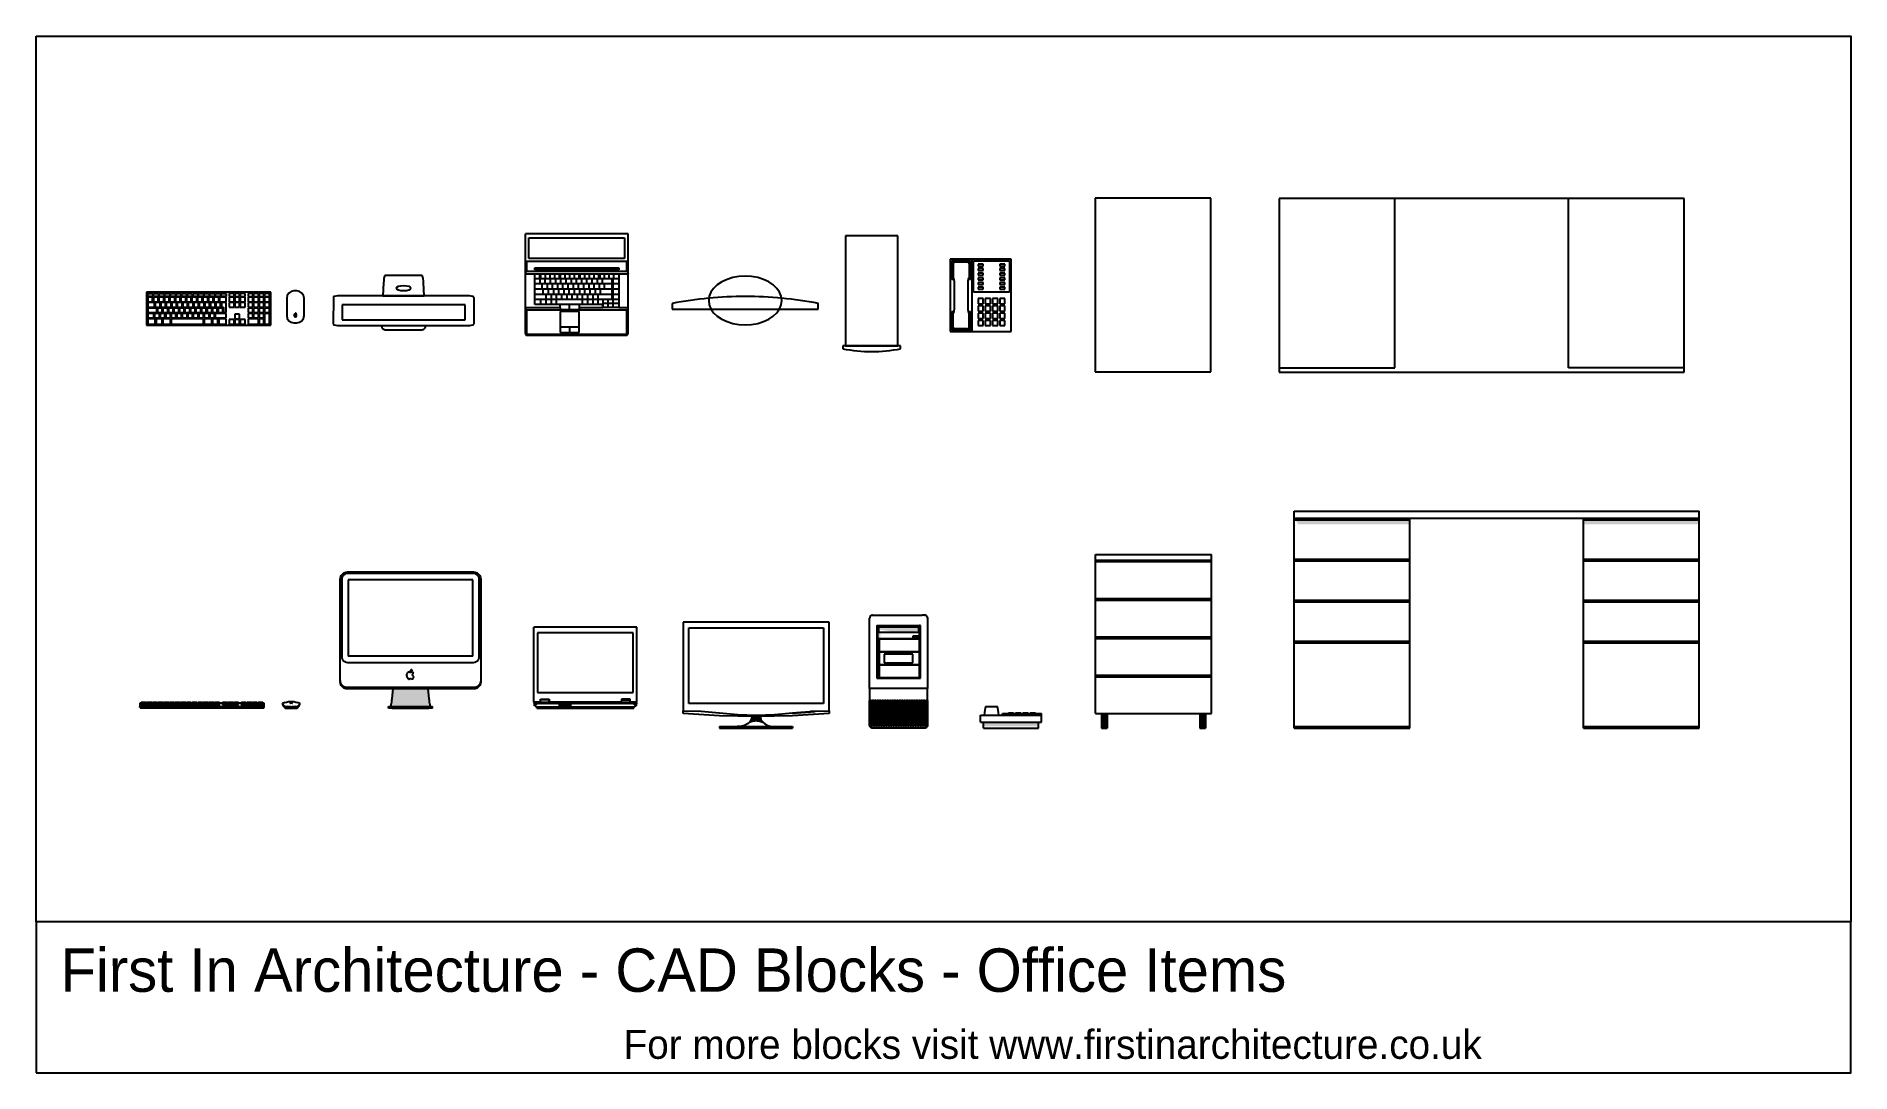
# Model space of a CAD drawing. Header units: millimetres. Extents: x 10441 to 16709, y -1420 to 2160.
import ezdxf

# ---------------------------------------------------------------- set-up
doc = ezdxf.new("R2010")
doc.units = ezdxf.units.MM
doc.header["$MEASUREMENT"] = 0
doc.layers.add('Hatch', color=7, linetype='Continuous')
doc.layers.add('TEXT', color=1, linetype='Continuous')
doc.styles.add('Century Gothic', font='Century Gothic Regular.ttf')

msp = doc.modelspace()

# ---------------------------------------------------------------- texts
at = {"layer": 'TEXT', "attachment_point": 1, "style": 'Century Gothic'}
for s, insert, char_height in [('First In Architecture - CAD Blocks - Office Items', (10524, -991.1), 150), ('For more blocks visit www.firstinarchitecture.co.uk', (12469.7, -1272.6), 100)]:
    msp.add_mtext_dynamic_manual_height_columns(s, width=8770.547, gutter_width=1, heights=[0], dxfattribs=dict(at, insert=insert, char_height=char_height))

# ---------------------------------------------------------------- blocks, each defined once
blk = doc.blocks.new('keyboard and mouse')
for p, q in [((-225.7, 110.5), (-225.7, -3.5)), ((204.3, 110.5), (-225.7, 110.5)), ((-220.7, 105.5), (-203.7, 105.5)), ((-220.7, 95), (-220.7, 105.5)), ((-203.7, 95), (-220.7, 95)), ((-204.1, 92.5), (-220.7, 92.5)), ((-220.7, 92.5), (-220.7, 76.5)), ((-220.7, 76.5), (-204.1, 76.5)), ((-197.7, 74), (-220.7, 74)), ((-220.7, 74), (-220.7, 58)), ((-197.7, 74), (-220.7, 74)), ((-220.7, 74), (-220.7, 58)), ((-197.7, 74), (-220.7, 74)), ((-220.7, 74), (-220.7, 58)), ((-197.7, 74), (-220.7, 74)), ((-220.7, 74), (-220.7, 58)), ((-197.7, 74), (-220.7, 74)), ((-220.7, 74), (-220.7, 58)), ((-197.7, 74), (-220.7, 74)), ((-220.7, 74), (-220.7, 58)), ((-197.7, 74), (-220.7, 74)), ((-220.7, 74), (-220.7, 58)), ((-197.7, 74), (-220.7, 74)), ((-220.7, 74), (-220.7, 58)), ((-197.7, 74), (-220.7, 74)), ((-220.7, 74), (-220.7, 58)), ((-197.7, 74), (-220.7, 74)), ((-220.7, 74), (-220.7, 58)), ((-197.7, 74), (-220.7, 74)), ((-220.7, 74), (-220.7, 58)), ((-197.7, 74), (-220.7, 74)), ((-220.7, 74), (-220.7, 58)), ((-197.7, 74), (-220.7, 74)), ((-220.7, 74), (-220.7, 58)), ((-204.1, 76.5), (-204.1, 92.5)), ((-203.7, 105.5), (-203.7, 95)), ((-185.1, 92.5), (-201.6, 92.5)), ((-201.6, 92.5), (-201.6, 76.5)), ((-201.6, 76.5), (-185.1, 76.5)), ((-201.2, 105.5), (-184.2, 105.5)), ((-201.2, 95), (-201.2, 105.5)), ((-184.2, 95), (-201.2, 95)), ((-197.7, 58), (-197.7, 74)), ((-197.7, 58), (-197.7, 74)), ((-197.7, 58), (-197.7, 74)), ((-197.7, 58), (-197.7, 74)), ((-197.7, 58), (-197.7, 74)), ((-197.7, 58), (-197.7, 74)), ((-197.7, 58), (-197.7, 74)), ((-197.7, 58), (-197.7, 74)), ((-197.7, 58), (-197.7, 74)), ((-197.7, 58), (-197.7, 74)), ((-197.7, 58), (-197.7, 74)), ((-197.7, 58), (-197.7, 74)), ((-197.7, 58), (-197.7, 74)), ((-178.7, 74), (-195.2, 74)), ((-195.2, 74), (-195.2, 58)), ((-185.1, 76.5), (-185.1, 92.5)), ((-184.2, 105.5), (-184.2, 95)), ((-166, 92.5), (-182.6, 92.5)), ((-182.6, 92.5), (-182.6, 76.5)), ((-182.6, 76.5), (-166, 76.5)), ((-181.7, 105.5), (-164.7, 105.5)), ((-181.7, 95), (-181.7, 105.5)), ((-164.7, 95), (-181.7, 95)), ((-178.7, 58), (-178.7, 74)), ((-159.6, 74), (-176.2, 74)), ((-176.2, 74), (-176.2, 58)), ((-166, 76.5), (-166, 92.5)), ((-164.7, 105.5), (-164.7, 95)), ((-147, 92.5), (-163.5, 92.5)), ((-163.5, 92.5), (-163.5, 76.5)), ((-163.5, 76.5), (-147, 76.5)), ((-162.2, 105.5), (-145.2, 105.5)), ((-162.2, 95), (-162.2, 105.5)), ((-145.2, 95), (-162.2, 95)), ((-159.6, 58), (-159.6, 74)), ((-140.6, 74), (-157.1, 74)), ((-157.1, 74), (-157.1, 58)), ((-147, 76.5), (-147, 92.5)), ((-145.2, 105.5), (-145.2, 95)), ((-128, 92.5), (-144.5, 92.5)), ((-144.5, 92.5), (-144.5, 76.5)), ((-144.5, 76.5), (-128, 76.5)), ((-142.7, 105.5), (-125.7, 105.5)), ((-142.7, 95), (-142.7, 105.5)), ((-125.7, 95), (-142.7, 95)), ((-140.6, 58), (-140.6, 74)), ((-121.6, 74), (-138.1, 74)), ((-138.1, 74), (-138.1, 58)), ((-128, 76.5), (-128, 92.5)), ((-125.7, 105.5), (-125.7, 95)), ((-108.9, 92.5), (-125.5, 92.5)), ((-125.5, 92.5), (-125.5, 76.5)), ((-125.5, 76.5), (-108.9, 76.5)), ((-123.2, 105.5), (-106.2, 105.5)), ((-123.2, 95), (-123.2, 105.5)), ((-106.2, 95), (-123.2, 95)), ((-121.6, 58), (-121.6, 74)), ((-102.5, 74), (-119.1, 74)), ((-119.1, 74), (-119.1, 58)), ((-108.9, 76.5), (-108.9, 92.5)), ((-89.9, 92.5), (-106.4, 92.5)), ((-106.4, 92.5), (-106.4, 76.5)), ((-106.4, 76.5), (-89.9, 76.5)), ((-106.2, 105.5), (-106.2, 95)), ((-103.7, 105.5), (-86.7, 105.5)), ((-103.7, 95), (-103.7, 105.5)), ((-86.7, 95), (-103.7, 95)), ((-102.5, 58), (-102.5, 74)), ((-83.5, 74), (-100, 74)), ((-100, 74), (-100, 58)), ((-89.9, 76.5), (-89.9, 92.5)), ((-70.9, 92.5), (-87.4, 92.5)), ((-87.4, 92.5), (-87.4, 76.5)), ((-87.4, 76.5), (-70.9, 76.5)), ((-86.7, 105.5), (-86.7, 95)), ((-84.2, 105.5), (-67.2, 105.5)), ((-84.2, 95), (-84.2, 105.5)), ((-67.2, 95), (-84.2, 95)), ((-83.5, 58), (-83.5, 74)), ((-64.4, 74), (-81, 74)), ((-81, 74), (-81, 58)), ((-70.9, 76.5), (-70.9, 92.5)), ((-51.8, 92.5), (-68.4, 92.5)), ((-68.4, 92.5), (-68.4, 76.5)), ((-68.4, 76.5), (-51.8, 76.5)), ((-67.2, 105.5), (-67.2, 95)), ((-64.7, 105.5), (-47.7, 105.5)), ((-64.7, 95), (-64.7, 105.5)), ((-47.7, 95), (-64.7, 95)), ((-64.4, 58), (-64.4, 74)), ((-45.4, 74), (-61.9, 74)), ((-61.9, 74), (-61.9, 58)), ((-51.8, 76.5), (-51.8, 92.5)), ((-32.8, 92.5), (-49.3, 92.5)), ((-49.3, 92.5), (-49.3, 76.5)), ((-49.3, 76.5), (-32.8, 76.5)), ((-47.7, 105.5), (-47.7, 95)), ((-45.4, 58), (-45.4, 74)), ((-45.2, 105.5), (-28.2, 105.5)), ((-45.2, 95), (-45.2, 105.5)), ((-28.2, 95), (-45.2, 95)), ((-26.4, 74), (-42.9, 74)), ((-42.9, 74), (-42.9, 58)), ((-32.8, 76.5), (-32.8, 92.5)), ((-13.7, 92.5), (-30.3, 92.5)), ((-30.3, 92.5), (-30.3, 76.5)), ((-30.3, 76.5), (-13.7, 76.5)), ((-28.2, 105.5), (-28.2, 95)), ((-26.4, 58), (-26.4, 74)), ((-25.7, 105.5), (-8.7, 105.5)), ((-25.7, 95), (-25.7, 105.5)), ((-8.7, 95), (-25.7, 95)), ((-7.3, 74), (-23.9, 74)), ((-23.9, 74), (-23.9, 58)), ((-13.7, 76.5), (-13.7, 92.5)), ((5.3, 92.5), (-11.2, 92.5)), ((-11.2, 92.5), (-11.2, 76.5)), ((-11.2, 76.5), (5.3, 76.5)), ((-8.7, 105.5), (-8.7, 95)), ((-7.3, 58), (-7.3, 74)), ((-6.2, 105.5), (10.8, 105.5)), ((-6.2, 95), (-6.2, 105.5)), ((10.8, 95), (-6.2, 95)), ((11.7, 74), (-4.8, 74)), ((-4.8, 74), (-4.8, 58)), ((5.3, 76.5), (5.3, 92.5)), ((24.3, 92.5), (7.8, 92.5)), ((7.8, 92.5), (7.8, 76.5)), ((7.8, 76.5), (24.3, 76.5)), ((10.8, 105.5), (10.8, 95)), ((11.7, 58), (11.7, 74)), ((13.3, 105.5), (30.3, 105.5)), ((13.3, 95), (13.3, 105.5)), ((30.3, 95), (13.3, 95)), ((30.7, 74), (14.2, 74)), ((14.2, 74), (14.2, 58)), ((24.3, 76.5), (24.3, 92.5)), ((49.8, 92.5), (26.8, 92.5)), ((26.8, 92.5), (26.8, 76.5)), ((49.8, 92.5), (26.8, 92.5)), ((26.8, 92.5), (26.8, 76.5)), ((49.8, 92.5), (26.8, 92.5)), ((26.8, 92.5), (26.8, 76.5)), ((49.8, 92.5), (26.8, 92.5)), ((26.8, 92.5), (26.8, 76.5)), ((49.8, 92.5), (26.8, 92.5)), ((26.8, 92.5), (26.8, 76.5)), ((49.8, 92.5), (26.8, 92.5)), ((26.8, 92.5), (26.8, 76.5)), ((49.8, 92.5), (26.8, 92.5)), ((26.8, 92.5), (26.8, 76.5)), ((49.8, 92.5), (26.8, 92.5)), ((26.8, 92.5), (26.8, 76.5)), ((49.8, 92.5), (26.8, 92.5)), ((26.8, 92.5), (26.8, 76.5)), ((49.8, 92.5), (26.8, 92.5)), ((26.8, 92.5), (26.8, 76.5)), ((49.8, 92.5), (26.8, 92.5)), ((26.8, 92.5), (26.8, 76.5)), ((49.8, 92.5), (26.8, 92.5)), ((26.8, 92.5), (26.8, 76.5)), ((49.8, 92.5), (26.8, 92.5)), ((26.8, 92.5), (26.8, 76.5)), ((26.8, 76.5), (49.8, 76.5)), ((26.8, 76.5), (49.8, 76.5)), ((26.8, 76.5), (49.8, 76.5)), ((26.8, 76.5), (49.8, 76.5)), ((26.8, 76.5), (49.8, 76.5)), ((26.8, 76.5), (49.8, 76.5)), ((26.8, 76.5), (49.8, 76.5)), ((26.8, 76.5), (49.8, 76.5)), ((26.8, 76.5), (49.8, 76.5)), ((26.8, 76.5), (49.8, 76.5)), ((26.8, 76.5), (49.8, 76.5)), ((26.8, 76.5), (49.8, 76.5)), ((26.8, 76.5), (49.8, 76.5)), ((30.3, 105.5), (30.3, 95)), ((30.7, 58), (30.7, 74)), ((32.8, 105.5), (49.8, 105.5)), ((32.8, 95), (32.8, 105.5)), ((49.8, 95), (32.8, 95)), ((49.8, 74), (33.2, 74)), ((33.2, 74), (33.2, 58)), ((49.8, 105.5), (49.8, 95)), ((49.8, 76.5), (49.8, 92.5)), ((49.8, 76.5), (49.8, 92.5)), ((49.8, 76.5), (49.8, 92.5)), ((49.8, 76.5), (49.8, 92.5)), ((49.8, 76.5), (49.8, 92.5)), ((49.8, 76.5), (49.8, 92.5)), ((49.8, 76.5), (49.8, 92.5)), ((49.8, 76.5), (49.8, 92.5)), ((49.8, 76.5), (49.8, 92.5)), ((49.8, 76.5), (49.8, 92.5)), ((49.8, 76.5), (49.8, 92.5)), ((49.8, 76.5), (49.8, 92.5)), ((49.8, 76.5), (49.8, 92.5)), ((49.8, 39.5), (49.8, 74)), ((77, 105.5), (60.4, 105.5)), ((60.4, 105.5), (60.4, 95)), ((60.4, 95), (77, 95)), ((77, 92.5), (60.4, 92.5)), ((60.4, 92.5), (60.4, 76.5)), ((60.4, 76.5), (77, 76.5)), ((77, 74), (60.4, 74)), ((60.4, 74), (60.4, 58)), ((77, 95), (77, 105.5)), ((77, 76.5), (77, 92.5)), ((77, 58), (77, 74)), ((96, 105.5), (79.5, 105.5)), ((79.5, 105.5), (79.5, 95)), ((79.5, 95), (96, 95)), ((96, 92.5), (79.5, 92.5)), ((79.5, 92.5), (79.5, 76.5)), ((79.5, 76.5), (96, 76.5)), ((96, 74), (79.5, 74)), ((79.5, 74), (79.5, 58)), ((96, 95), (96, 105.5)), ((96, 76.5), (96, 92.5)), ((96, 58), (96, 74)), ((115, 105.5), (98.5, 105.5)), ((98.5, 105.5), (98.5, 95)), ((98.5, 95), (115, 95)), ((115, 92.5), (98.5, 92.5)), ((98.5, 92.5), (98.5, 76.5)), ((98.5, 76.5), (115, 76.5)), ((115, 74), (98.5, 74)), ((98.5, 74), (98.5, 58)), ((115, 95), (115, 105.5)), ((115, 76.5), (115, 92.5)), ((115, 58), (115, 74)), ((142.2, 105.5), (125.7, 105.5)), ((125.7, 105.5), (125.7, 95)), ((125.7, 95), (142.2, 95)), ((142.2, 92.5), (125.7, 92.5)), ((125.7, 92.5), (125.7, 76.5)), ((125.7, 76.5), (142.2, 76.5)), ((142.2, 74), (125.7, 74)), ((125.7, 74), (125.7, 58)), ((142.2, 95), (142.2, 105.5)), ((142.2, 76.5), (142.2, 92.5)), ((142.2, 58), (142.2, 74)), ((161.3, 105.5), (144.7, 105.5)), ((144.7, 105.5), (144.7, 95)), ((144.7, 95), (161.3, 95)), ((161.3, 92.5), (144.7, 92.5)), ((144.7, 92.5), (144.7, 76.5)), ((144.7, 76.5), (161.3, 76.5)), ((161.3, 74), (144.7, 74)), ((144.7, 74), (144.7, 58)), ((161.3, 95), (161.3, 105.5)), ((161.3, 76.5), (161.3, 92.5)), ((161.3, 58), (161.3, 74)), ((180.3, 105.5), (163.8, 105.5)), ((163.8, 105.5), (163.8, 95)), ((163.8, 95), (180.3, 95)), ((180.3, 92.5), (163.8, 92.5)), ((163.8, 92.5), (163.8, 76.5)), ((163.8, 76.5), (180.3, 76.5)), ((180.3, 74), (163.8, 74)), ((163.8, 74), (163.8, 58)), ((180.3, 95), (180.3, 105.5)), ((180.3, 76.5), (180.3, 92.5)), ((180.3, 58), (180.3, 74)), ((199.3, 105.5), (182.8, 105.5)), ((182.8, 105.5), (182.8, 95)), ((182.8, 95), (199.3, 95)), ((199.3, 92.5), (182.8, 92.5)), ((182.8, 92.5), (182.8, 76.5)), ((182.8, 76.5), (199.3, 76.5)), ((199.3, 74), (182.8, 74)), ((182.8, 74), (182.8, 58)), ((199.3, 95), (199.3, 105.5)), ((199.3, 76.5), (199.3, 92.5)), ((199.3, 58), (199.3, 74)), ((204.3, -3.5), (204.3, 110.5)), ((259, 89.3), (259, 29.3)), ((294, 114.3), (284, 114.3)), ((319, 59.3), (319, 89.3)), ((-220.7, 58), (-197.7, 58)), ((-220.7, 58), (-197.7, 58)), ((-220.7, 58), (-197.7, 58)), ((-220.7, 58), (-197.7, 58)), ((-220.7, 58), (-197.7, 58)), ((-220.7, 58), (-197.7, 58)), ((-220.7, 58), (-197.7, 58)), ((-220.7, 58), (-197.7, 58)), ((-220.7, 58), (-197.7, 58)), ((-220.7, 58), (-197.7, 58)), ((-220.7, 58), (-197.7, 58)), ((-220.7, 58), (-197.7, 58)), ((-220.7, 58), (-197.7, 58)), ((-190.2, 55.5), (-220.7, 55.5)), ((-220.7, 55.5), (-220.7, 39.5)), ((-220.7, 39.5), (-190.2, 39.5)), ((-199.7, 37), (-220.7, 37)), ((-220.7, 37), (-220.7, 21)), ((-220.7, 21), (-199.7, 21)), ((-194.9, 18.5), (-220.7, 18.5)), ((-220.7, 18.5), (-220.7, 0)), ((-220.7, 0), (-194.9, 0)), ((-199.7, 21), (-199.7, 37)), ((-180.6, 37), (-197.2, 37)), ((-197.2, 37), (-197.2, 21)), ((-197.2, 21), (-180.6, 21)), ((-195.2, 58), (-178.7, 58)), ((-194.9, 0), (-194.9, 18.5)), ((-170.9, 18.5), (-192.4, 18.5)), ((-192.4, 18.5), (-192.4, 0)), ((-192.4, 0), (-170.9, 0)), ((-190.2, 39.5), (-190.2, 55.5)), ((-171.1, 55.5), (-187.7, 55.5)), ((-187.7, 55.5), (-187.7, 39.5)), ((-187.7, 39.5), (-171.1, 39.5)), ((-180.6, 21), (-180.6, 37)), ((-161.6, 37), (-178.1, 37)), ((-178.1, 37), (-178.1, 21)), ((-178.1, 21), (-161.6, 21)), ((-176.2, 58), (-159.6, 58)), ((-171.1, 39.5), (-171.1, 55.5)), ((-170.9, 0), (-170.9, 18.5)), ((-152.1, 55.5), (-168.6, 55.5)), ((-168.6, 55.5), (-168.6, 39.5)), ((-168.6, 39.5), (-152.1, 39.5)), ((-142.5, 18.5), (-168.4, 18.5)), ((-168.4, 18.5), (-168.4, 0)), ((-168.4, 0), (-142.5, 0)), ((-161.6, 21), (-161.6, 37)), ((-142.5, 37), (-159.1, 37)), ((-159.1, 37), (-159.1, 21)), ((-159.1, 21), (-142.5, 21)), ((-157.1, 58), (-140.6, 58)), ((-152.1, 39.5), (-152.1, 55.5)), ((-133.1, 55.5), (-149.6, 55.5)), ((-149.6, 55.5), (-149.6, 39.5)), ((-149.6, 39.5), (-133.1, 39.5)), ((-142.5, 21), (-142.5, 37)), ((-142.5, 0), (-142.5, 18.5)), ((-123.5, 37), (-140, 37)), ((-140, 37), (-140, 21)), ((-140, 21), (-123.5, 21)), ((-28.3, 18.5), (-140, 18.5)), ((-140, 18.5), (-140, 0)), ((-140, 0), (-28.3, 0)), ((-138.1, 58), (-121.6, 58)), ((-133.1, 39.5), (-133.1, 55.5)), ((-114, 55.5), (-130.6, 55.5)), ((-130.6, 55.5), (-130.6, 39.5)), ((-130.6, 39.5), (-114, 39.5)), ((-123.5, 21), (-123.5, 37)), ((-104.5, 37), (-121, 37)), ((-121, 37), (-121, 21)), ((-121, 21), (-104.5, 21)), ((-119.1, 58), (-102.5, 58)), ((-114, 39.5), (-114, 55.5)), ((-95, 55.5), (-111.5, 55.5)), ((-111.5, 55.5), (-111.5, 39.5)), ((-111.5, 39.5), (-95, 39.5)), ((-104.5, 21), (-104.5, 37)), ((-85.4, 37), (-102, 37)), ((-102, 37), (-102, 21)), ((-102, 21), (-85.4, 21)), ((-100, 58), (-83.5, 58)), ((-95, 39.5), (-95, 55.5)), ((-75.9, 55.5), (-92.5, 55.5)), ((-92.5, 55.5), (-92.5, 39.5)), ((-92.5, 39.5), (-75.9, 39.5)), ((-85.4, 21), (-85.4, 37)), ((-66.4, 37), (-82.9, 37)), ((-82.9, 37), (-82.9, 21)), ((-82.9, 21), (-66.4, 21)), ((-81, 58), (-64.4, 58)), ((-75.9, 39.5), (-75.9, 55.5)), ((-56.9, 55.5), (-73.4, 55.5)), ((-73.4, 55.5), (-73.4, 39.5)), ((-73.4, 39.5), (-56.9, 39.5)), ((-66.4, 21), (-66.4, 37)), ((-47.3, 37), (-63.9, 37)), ((-63.9, 37), (-63.9, 21)), ((-63.9, 21), (-47.3, 21)), ((-61.9, 58), (-45.4, 58)), ((-56.9, 39.5), (-56.9, 55.5)), ((-37.9, 55.5), (-54.4, 55.5)), ((-54.4, 55.5), (-54.4, 39.5)), ((-54.4, 39.5), (-37.9, 39.5)), ((-47.3, 21), (-47.3, 37)), ((-28.3, 37), (-44.8, 37)), ((-44.8, 37), (-44.8, 21)), ((-44.8, 21), (-28.3, 21)), ((-42.9, 58), (-26.4, 58)), ((-37.9, 39.5), (-37.9, 55.5)), ((-18.8, 55.5), (-35.4, 55.5)), ((-35.4, 55.5), (-35.4, 39.5)), ((-35.4, 39.5), (-18.8, 39.5)), ((-28.3, 21), (-28.3, 37)), ((-28.3, 0), (-28.3, 18.5)), ((-9.3, 37), (-25.8, 37)), ((-25.8, 37), (-25.8, 21)), ((-25.8, 21), (-9.3, 21)), ((0, 18.5), (-25.8, 18.5)), ((-25.8, 18.5), (-25.8, 0)), ((-25.8, 0), (0, 0)), ((-23.9, 58), (-7.3, 58)), ((-18.8, 39.5), (-18.8, 55.5)), ((0.2, 55.5), (-16.3, 55.5)), ((-16.3, 55.5), (-16.3, 39.5)), ((-16.3, 39.5), (0.2, 39.5)), ((-9.3, 21), (-9.3, 37)), ((9.8, 37), (-6.8, 37)), ((-6.8, 37), (-6.8, 21)), ((-6.8, 21), (9.8, 21)), ((-4.8, 58), (11.7, 58)), ((0, 0), (0, 18.5)), ((0.2, 39.5), (0.2, 55.5)), ((21.5, 18.5), (2.5, 18.5)), ((2.5, 18.5), (2.5, 0)), ((2.5, 0), (21.5, 0)), ((19.3, 55.5), (2.7, 55.5)), ((2.7, 55.5), (2.7, 39.5)), ((2.7, 39.5), (19.3, 39.5)), ((9.8, 21), (9.8, 37)), ((49.8, 37), (12.3, 37)), ((12.3, 37), (12.3, 21)), ((12.3, 21), (49.8, 21)), ((14.2, 58), (30.7, 58)), ((19.3, 39.5), (19.3, 55.5)), ((21.5, 0), (21.5, 18.5)), ((38.3, 55.5), (21.8, 55.5)), ((21.8, 55.5), (21.8, 39.5)), ((21.8, 39.5), (38.3, 39.5)), ((49.8, 18.5), (24, 18.5)), ((24, 18.5), (24, 0)), ((24, 0), (49.8, 0)), ((33.2, 58), (40.8, 58)), ((38.3, 39.5), (38.3, 55.5)), ((40.8, 58), (40.8, 39.5)), ((40.8, 39.5), (49.8, 39.5)), ((49.8, 21), (49.8, 37)), ((49.8, 0), (49.8, 18.5)), ((60.4, 58), (77, 58)), ((77, 16), (60.4, 16)), ((60.4, 16), (60.4, 0)), ((60.4, 0), (77, 0)), ((77, 0), (77, 16)), ((79.5, 58), (96, 58)), ((96, 34.5), (79.5, 34.5)), ((79.5, 34.5), (79.5, 18.5)), ((79.5, 18.5), (96, 18.5)), ((96, 16), (79.5, 16)), ((79.5, 16), (79.5, 0)), ((79.5, 0), (96, 0)), ((96, 18.5), (96, 34.5)), ((96, 0), (96, 16)), ((98.5, 58), (115, 58)), ((115, 16), (98.5, 16)), ((98.5, 16), (98.5, 0)), ((98.5, 0), (115, 0)), ((115, 0), (115, 16)), ((125.7, 58), (142.2, 58)), ((142.2, 55.5), (125.7, 55.5)), ((125.7, 55.5), (125.7, 39.5)), ((125.7, 39.5), (142.2, 39.5)), ((142.2, 37), (125.7, 37)), ((125.7, 37), (125.7, 21)), ((125.7, 21), (142.2, 21)), ((161.3, 18.5), (125.7, 18.5)), ((125.7, 18.5), (125.7, 0)), ((125.7, 0), (161.3, 0)), ((142.2, 39.5), (142.2, 55.5)), ((142.2, 21), (142.2, 37)), ((144.7, 58), (161.3, 58)), ((161.3, 55.5), (144.7, 55.5)), ((144.7, 55.5), (144.7, 39.5)), ((144.7, 39.5), (161.3, 39.5)), ((161.3, 37), (144.7, 37)), ((144.7, 37), (144.7, 21)), ((144.7, 21), (161.3, 21)), ((161.3, 39.5), (161.3, 55.5)), ((161.3, 21), (161.3, 37)), ((161.3, 0), (161.3, 18.5)), ((163.8, 58), (180.3, 58)), ((180.3, 55.5), (163.8, 55.5)), ((163.8, 55.5), (163.8, 39.5)), ((163.8, 39.5), (180.3, 39.5)), ((180.3, 37), (163.8, 37)), ((163.8, 37), (163.8, 21)), ((163.8, 21), (180.3, 21)), ((180.3, 18.5), (163.8, 18.5)), ((163.8, 18.5), (163.8, 0)), ((163.8, 0), (180.3, 0)), ((180.3, 39.5), (180.3, 55.5)), ((180.3, 21), (180.3, 37)), ((180.3, 0), (180.3, 18.5)), ((182.8, 58), (199.3, 58)), ((199.3, 55.5), (182.8, 55.5)), ((182.8, 55.5), (182.8, 39.5)), ((182.8, 39.5), (199.3, 39.5)), ((199.3, 37), (182.8, 37)), ((182.8, 37), (182.8, 0)), ((182.8, 0), (199.3, 0)), ((199.3, 39.5), (199.3, 55.5)), ((199.3, 0), (199.3, 37)), ((284, 4.3), (294, 4.3)), ((284.4, 32.1), (284.2, 31.4)), ((284.2, 31.4), (284.2, 30.7)), ((284.2, 30.7), (284.3, 30)), ((284.3, 30), (284.6, 29)), ((284.6, 32.7), (284.4, 32.1)), ((285, 33.3), (284.6, 32.7)), ((284.6, 29), (285.3, 27.6)), ((285.5, 33.8), (285, 33.3)), ((285.3, 27.6), (286.2, 26.3)), ((285.9, 34.2), (285.5, 33.8)), ((286.3, 34.3), (285.9, 34.2)), ((286.2, 26.3), (287, 25.6)), ((286.7, 34.4), (286.3, 34.3)), ((287.1, 34.5), (286.7, 34.4)), ((287, 25.6), (287.2, 25.5)), ((287.5, 34.4), (287.1, 34.5)), ((287.2, 25.5), (287.5, 25.4)), ((287.8, 34.3), (287.5, 34.4)), ((287.5, 25.4), (287.7, 25.4)), ((287.7, 25.4), (287.9, 25.5)), ((288.2, 34.2), (287.8, 34.3)), ((287.9, 25.5), (288.1, 25.5)), ((288.1, 25.5), (288.3, 25.6)), ((288.4, 34), (288.2, 34.2)), ((288.3, 25.6), (288.5, 25.8)), ((288.6, 33.9), (288.4, 34)), ((288.5, 25.8), (288.7, 26)), ((288.7, 35.7), (288.6, 35.3)), ((288.6, 35.3), (288.7, 34.9)), ((288.8, 33.9), (288.6, 33.9)), ((288.8, 36.1), (288.7, 35.7)), ((288.7, 34.9), (288.8, 34.5)), ((288.7, 26), (288.8, 26.1)), ((289, 36.4), (288.8, 36.1)), ((288.8, 34.5), (288.8, 34.4)), ((288.8, 34.4), (289, 34.4)), ((289, 33.9), (288.8, 33.9)), ((288.8, 26.1), (288.9, 26.2)), ((288.9, 26.2), (289, 26.2)), ((289.2, 36.8), (289, 36.4)), ((289, 34.4), (289.4, 34.4)), ((289.2, 33.9), (289, 33.9)), ((289, 26.2), (289.2, 26.3)), ((289.5, 37), (289.2, 36.8)), ((289.3, 34), (289.2, 33.9)), ((289.2, 26.3), (289.3, 26.3)), ((290, 34.2), (289.3, 34)), ((289.3, 26.3), (289.4, 26.3)), ((289.4, 34.4), (289.8, 34.5)), ((289.4, 26.3), (289.6, 26.3)), ((289.8, 37.3), (289.5, 37)), ((289.6, 26.3), (289.7, 26.2)), ((289.7, 26.2), (289.9, 26.1)), ((290.2, 37.4), (289.8, 37.3)), ((289.8, 34.5), (290.2, 34.6)), ((289.9, 26.1), (290, 26)), ((290.5, 34.4), (290, 34.2)), ((290, 26), (290.1, 25.9)), ((290.1, 25.9), (290.2, 25.7)), ((290.6, 37.5), (290.2, 37.4)), ((290.2, 34.6), (290.5, 34.9)), ((290.2, 25.7), (290.4, 25.6)), ((290.4, 25.6), (290.6, 25.5)), ((290.5, 34.9), (290.8, 35.1)), ((291.1, 34.4), (290.5, 34.4)), ((291, 37.5), (290.6, 37.5)), ((290.6, 25.5), (290.8, 25.4)), ((290.8, 35.1), (291, 35.4)), ((290.8, 25.4), (291, 25.4)), ((291.2, 37.5), (291, 37.5)), ((291, 35.4), (291.2, 35.8)), ((291, 25.4), (291.3, 25.4)), ((291.7, 34.3), (291.1, 34.4)), ((291.2, 37.4), (291.2, 37.5)), ((291.3, 37), (291.2, 37.4)), ((291.2, 35.8), (291.3, 36.2)), ((291.3, 36.6), (291.3, 37)), ((291.3, 36.2), (291.3, 36.6)), ((291.3, 25.4), (291.5, 25.5)), ((291.5, 25.5), (291.7, 25.6)), ((292.3, 34.1), (291.7, 34.3)), ((291.7, 25.6), (292, 25.8)), ((292, 31), (292.1, 31.4)), ((292.1, 30.5), (292, 31)), ((292, 25.8), (292.6, 26.3)), ((292.1, 31.4), (292.2, 31.8)), ((292.2, 30.1), (292.1, 30.5)), ((292.2, 31.8), (292.4, 32.2)), ((292.4, 29.7), (292.2, 30.1)), ((292.8, 33.9), (292.3, 34.1)), ((292.4, 32.2), (292.6, 32.6)), ((292.6, 29.3), (292.4, 29.7)), ((292.6, 32.6), (292.9, 32.9)), ((292.9, 29), (292.6, 29.3)), ((292.6, 26.3), (293, 26.9)), ((293.3, 33.5), (292.8, 33.9)), ((292.9, 32.9), (293.3, 33.2)), ((293.3, 28.8), (292.9, 29)), ((293, 26.9), (293.4, 27.6)), ((293.5, 33.3), (293.3, 33.5)), ((293.3, 33.2), (293.5, 33.3)), ((293.7, 28.6), (293.3, 28.8)), ((293.4, 27.6), (293.6, 28.3)), ((293.6, 28.3), (293.7, 28.6)), ((319, 29.3), (319, 59.3)), ((-225.7, -3.5), (204.3, -3.5))]:
    blk.add_line(p, q)
for centre, major_axis, start_param, end_param in [((284, 89.3), (17.7, 17.7), 0.785398, 2.356194), ((294, 89.3), (-17.7, 17.7), 3.926991, 5.497787), ((284, 29.3), (-17.7, 17.7), 0.785398, 2.356194), ((294, 29.3), (17.7, 17.7), 3.926991, 5.497787)]:
    blk.add_ellipse(centre, major_axis=major_axis, ratio=1, start_param=start_param, end_param=end_param)
blk = doc.blocks.new('mac')
for p, q in [((-69, 162.2), (-71.4, 117)), ((-68.5, 169.2), (-69, 162.2)), ((-67.7, 175.6), (-68.5, 169.2)), ((-66.8, 181), (-67.7, 175.6)), ((-65.8, 185), (-66.8, 181)), ((-64.7, 187.2), (-65.8, 185)), ((-63.7, 187.4), (-64.7, 187.2)), ((63.7, 187.4), (-63.7, 187.4)), ((64.7, 187.2), (63.7, 187.4)), ((65.8, 185), (64.7, 187.2)), ((66.8, 181), (65.8, 185)), ((67.7, 175.6), (66.8, 181)), ((68.5, 169.2), (67.7, 175.6)), ((69, 162.2), (68.5, 169.2)), ((71.4, 117), (69, 162.2)), ((-242.5, 111.5), (-242.6, 19.6)), ((217.2, 117), (-217.2, 117)), ((212.6, 86.1), (-212.6, 86.1)), ((-212.6, 86.1), (-212.6, 34)), ((-71.4, 117), (71.4, 117)), ((212.6, 34), (212.6, 86.1)), ((242.5, 111.5), (242.6, 111.4)), ((242.6, 111.4), (242.6, 19.6)), ((-217.2, 14), (217.2, 14)), ((-212.6, 34), (212.6, 34)), ((76.1, 13.9), (-76.1, 13.9)), ((-63.5, 0), (63.5, 0))]:
    blk.add_line(p, q)
blk.add_ellipse((0, 143.2), major_axis=(-25.2, 0), ratio=0.377358)
for centre, major_axis, start_param, end_param in [((-238.6, 110.3), (2.92, 2.92), 1.024045, 2.069245), ((-219.6, 43), (-52.4, 52.4), -0.818346, -0.51297), ((219.6, 43), (-52.4, 52.4), -1.057826, -0.75245), ((238.6, 110.3), (2.92, 2.92), 5.784737, 6.829937), ((-238.6, 20.7), (2.94, 2.94), 2.62406, 3.669261), ((-218, 101.6), (-61.9, 61.9), 2.106891, 2.365765), ((-63.5, 12.7), (-8.97, 8.97), 0.688223, 2.356465), ((63.3, 12.9), (9.14, 9.14), 3.946236, 5.575447), ((219.6, 88.3), (52.6, 52.6), 3.894169, 4.199545), ((238.6, 20.7), (-2.94, 2.94), 2.613925, 3.659125)]:
    blk.add_ellipse(centre, major_axis=major_axis, ratio=1, start_param=start_param, end_param=end_param)
blk = doc.blocks.new('laptop')
for p, q in [((-185.5, 321.3), (-185.5, 321.7)), ((169.5, 321.7), (-185.5, 321.7)), ((-185.5, 320.4), (-185.5, 321.3)), ((-185.5, 319.1), (-185.5, 320.4)), ((-185.5, 317.5), (-185.5, 319.1)), ((-185.5, 316), (-185.5, 317.5)), ((-185.5, 314.8), (-185.5, 316)), ((-185.5, 314), (-185.5, 314.8)), ((-185.5, -22.5), (-185.5, 314)), ((169.5, 321.3), (169.5, 321.7)), ((169.5, 320.4), (169.5, 321.3)), ((169.5, 319.1), (169.5, 320.4)), ((169.5, 317.5), (169.5, 319.1)), ((169.5, 316), (169.5, 317.5)), ((169.5, 314.8), (169.5, 316)), ((169.5, 314), (169.5, 314.8)), ((169.5, -22.5), (169.5, 314)), ((-173, 308.5), (157, 308.5)), ((-173, 236.7), (-173, 308.5)), ((157, 308.5), (157, 236.7)), ((169.5, 226.5), (-185.5, 226.5)), ((-185.4, 184.4), (-184.3, 188.8)), ((-184.3, 188.8), (-182.9, 191.2)), ((-182.1, 191.5), (-182.9, 191.2)), ((166.1, 191.5), (-182.1, 191.5)), ((-181.5, 226.5), (-181.5, 191.5)), ((157, 236.7), (-173, 236.7)), ((-153, 204.5), (137, 204.5)), ((-153, 197.5), (-153, 204.5)), ((137, 197.5), (-153, 197.5)), ((-120.5, 197.5), (-120.5, 204.5)), ((137, 204.5), (137, 197.5)), ((165.5, 191.5), (165.5, 226.5)), ((166.1, 191.5), (166.9, 191.2)), ((166.9, 191.2), (168.3, 188.8)), ((168.3, 188.8), (169.4, 184.4)), ((-185.5, 183.5), (-185.4, 184.4)), ((-185.5, 183.5), (-153, 183.5)), ((-153, 183.5), (137, 183.5)), ((-153, 77.5), (-153, 183.5)), ((-153, 168), (137, 168)), ((-153, 150), (114.5, 150)), ((-153, 132), (114.5, 132)), ((-135.5, 168), (-135.5, 183.5)), ((-134.5, 150), (-134.5, 168)), ((-131.5, 168), (-131.5, 183.5)), ((-127.5, 132), (-127.5, 150)), ((-123.5, 114), (-123.5, 132)), ((-116.5, 150), (-116.5, 168)), ((-115.5, 168), (-115.5, 183.5)), ((-109.5, 132), (-109.5, 150)), ((-105.5, 114), (-105.5, 132)), ((-99.5, 168), (-99.5, 183.5)), ((-98.5, 150), (-98.5, 168)), ((-91.5, 132), (-91.5, 150)), ((-87.5, 114), (-87.5, 132)), ((-83.5, 168), (-83.5, 183.5)), ((-80.5, 150), (-80.5, 168)), ((-73.5, 132), (-73.5, 150)), ((-69.5, 114), (-69.5, 132)), ((-67.5, 168), (-67.5, 183.5)), ((-63.5, 168), (-63.5, 183.5)), ((-62.5, 150), (-62.5, 168)), ((-55.5, 132), (-55.5, 150)), ((-51.5, 114), (-51.5, 132)), ((-47.5, 168), (-47.5, 183.5)), ((-44.5, 150), (-44.5, 168)), ((-37.5, 132), (-37.5, 150)), ((-33.5, 114), (-33.5, 132)), ((-31.5, 168), (-31.5, 183.5)), ((-26.5, 150), (-26.5, 168)), ((-19.5, 132), (-19.5, 150)), ((-15.5, 168), (-15.5, 183.5)), ((-15.5, 114), (-15.5, 132)), ((-8.5, 150), (-8.5, 168)), ((-1.5, 132), (-1.5, 150)), ((0.5, 168), (0.5, 183.5)), ((2.5, 114), (2.5, 132)), ((4.5, 168), (4.5, 183.5)), ((9.5, 150), (9.5, 168)), ((16.5, 132), (16.5, 150)), ((20.5, 168), (20.5, 183.5)), ((20.5, 114), (20.5, 132)), ((27.5, 150), (27.5, 168)), ((34.5, 132), (34.5, 150)), ((36.5, 168), (36.5, 183.5)), ((38.5, 114), (38.5, 132)), ((45.5, 150), (45.5, 168)), ((52.5, 168), (52.5, 183.5)), ((52.5, 132), (52.5, 150)), ((56.5, 114), (56.5, 132)), ((63.5, 150), (63.5, 168)), ((68.5, 168), (68.5, 183.5)), ((70.5, 132), (70.5, 150)), ((72.5, 168), (72.5, 183.5)), ((74.5, 114), (74.5, 132)), ((81.5, 150), (81.5, 168)), ((88.5, 168), (88.5, 183.5)), ((88.5, 132), (88.5, 150)), ((104.5, 168), (104.5, 183.5)), ((114.5, 96), (114.5, 168)), ((118.5, 96), (118.5, 168)), ((118.5, 150), (137, 150)), ((118.5, 132), (137, 132)), ((120.5, 168), (120.5, 183.5)), ((137, 183.5), (169.5, 183.5)), ((137, 183.5), (137, 67.5)), ((169.5, 183.5), (169.4, 184.4)), ((-185.5, 67.5), (-65, 67.5)), ((-185.5, 67.5), (-185.4, 66.6)), ((-185.4, 66.6), (-184.3, 62.2)), ((-153, 114), (114.5, 114)), ((-153, 96), (137, 96)), ((82, 77.5), (-153, 77.5)), ((-131.5, 77.5), (-131.5, 96)), ((-113.5, 77.5), (-113.5, 114)), ((-95.5, 77.5), (-95.5, 114)), ((-77.5, 77.5), (-77.5, 114)), ((-65, 67.5), (-65, 77.5)), ((-65, 67.5), (-65, 59.5)), ((-59.5, 96), (-59.5, 114)), ((-41.5, 96), (-41.5, 114)), ((-32.5, 59.5), (-32.5, 77.5)), ((-23.5, 96), (-23.5, 114)), ((-5.5, 96), (-5.5, 114)), ((0, 77.5), (0, 67.5)), ((0, 67.5), (82, 67.5)), ((0, 67.5), (0, 59.5)), ((12.5, 77.5), (12.5, 114)), ((30.5, 77.5), (30.5, 114)), ((48.5, 77.5), (48.5, 114)), ((66.5, 77.5), (66.5, 114)), ((82, 96), (82, 67.5)), ((82, 82), (137, 82)), ((82, 67.5), (82, 77.5)), ((137, 67.5), (82, 67.5)), ((100.5, 67.5), (100.5, 96)), ((118.5, 114), (137, 114)), ((118.5, 67.5), (118.5, 96)), ((137, 67.5), (169.5, 67.5)), ((168.3, 62.2), (169.4, 66.6)), ((169.4, 66.6), (169.5, 67.5)), ((-184.3, 62.2), (-182.9, 59.8)), ((-182.9, 59.8), (-182.1, 59.5)), ((-182.1, 59.5), (-65, 59.5)), ((-181.5, 59.5), (-181.5, -22.1)), ((0, 59.5), (-65, 59.5)), ((-65, 53.5), (-65, -18.5)), ((0, 53.5), (-65, 53.5)), ((0, 0), (-65, 0)), ((-32.5, 0), (-32.5, -18.5)), ((0, 59.5), (166.1, 59.5)), ((0, -18.5), (0, 53.5)), ((165.5, -22.1), (165.5, 59.5)), ((166.1, 59.5), (166.9, 59.8)), ((166.9, 59.8), (168.3, 62.2)), ((-185.5, -22.5), (-185, -24.8)), ((-185, -24.8), (-183.7, -26.7)), ((-183.7, -26.7), (-181.8, -28)), ((-181.8, -28), (-179.5, -28.5)), ((-181.5, -22.1), (-181.3, -23.2)), ((-181.3, -23.2), (-180.9, -23.9)), ((-180.9, -23.9), (-180.2, -24.3)), ((-180.2, -24.3), (-179.1, -24.5)), ((-179.5, -28.5), (163.5, -28.5)), ((-179.1, -24.5), (163.1, -24.5)), ((-65, -18.5), (0, -18.5)), ((163.1, -24.5), (164.2, -24.3)), ((163.5, -28.5), (165.8, -28)), ((164.2, -24.3), (164.9, -23.9)), ((164.9, -23.9), (165.3, -23.2)), ((165.3, -23.2), (165.5, -22.1)), ((165.8, -28), (167.7, -26.7)), ((167.7, -26.7), (169, -24.8)), ((169, -24.8), (169.5, -22.5))]:
    blk.add_line(p, q)
blk = doc.blocks.new('monitor')
for p, q in [((-109.3, 72.1), (-118.6, 58.8)), ((-96.7, 84.1), (-109.3, 72.1)), ((-81.1, 94.5), (-96.7, 84.1)), ((-63.1, 102.9), (-81.1, 94.5)), ((-43.2, 109.1), (-63.1, 102.9)), ((-21.9, 112.9), (-43.2, 109.1)), ((0, 114.1), (-21.9, 112.9)), ((21.9, 112.9), (0, 114.1)), ((43.2, 109.1), (21.9, 112.9)), ((63.1, 102.9), (43.2, 109.1)), ((81.1, 94.5), (63.1, 102.9)), ((96.7, 84.1), (81.1, 94.5)), ((109.3, 72.1), (96.7, 84.1)), ((118.6, 58.8), (109.3, 72.1)), ((-252.4, 20), (-252.4, 0)), ((-252.4, 0), (252.4, 0)), ((-124.3, 44.6), (-126.2, 30)), ((-126.2, 30), (-124.3, 15.4)), ((-118.6, 58.8), (-124.3, 44.6)), ((-124.3, 15.4), (-118.6, 1.2)), ((-118.6, 1.2), (-109.3, -12.1)), ((109.3, -12.1), (118.6, 1.2)), ((124.3, 44.6), (118.6, 58.8)), ((118.6, 1.2), (124.3, 15.4)), ((126.2, 30), (124.3, 44.6)), ((124.3, 15.4), (126.2, 30)), ((252.4, 0), (252.4, 20)), ((-109.3, -12.1), (-96.7, -24.1)), ((-96.7, -24.1), (-81.1, -34.5)), ((-81.1, -34.5), (-63.1, -42.9)), ((-63.1, -42.9), (-43.2, -49.1)), ((-43.2, -49.1), (-21.9, -52.9)), ((-21.9, -52.9), (0, -54.1)), ((0, -54.1), (21.9, -52.9)), ((21.9, -52.9), (43.2, -49.1)), ((43.2, -49.1), (63.1, -42.9)), ((63.1, -42.9), (81.1, -34.5)), ((81.1, -34.5), (96.7, -24.1)), ((96.7, -24.1), (109.3, -12.1))]:
    blk.add_line(p, q)
for major_axis, start_param, end_param in [((941.3, 941.3), 0.785398, 0.976184), ((-941.3, 941.3), -0.976184, -0.785398)]:
    blk.add_ellipse((0, -1287.1), major_axis=major_axis, ratio=1, start_param=start_param, end_param=end_param)
blk = doc.blocks.new('pc')
for p, q in [((39.8, 397.5), (-140.2, 397.5)), ((-140.2, 397.5), (-140.2, 17.5)), ((39.8, 17.5), (39.8, 397.5)), ((49.8, 17.5), (-150.2, 17.5)), ((-150.2, 17.5), (-150.2, 7.5)), ((-140.2, 17.5), (39.8, 17.5)), ((49.8, 7.5), (49.8, 17.5))]:
    blk.add_line(p, q)
for start, end in [(258.57881, 270), (270, 281.42119)]:
    blk.add_arc((-50.2, 502.5), 505, start, end)
blk = doc.blocks.new('phone')
for p, q in [((-105, 250), (-105, 0)), ((105, 250), (-105, 250)), ((105, 250), (-105, 250)), ((-105, 250), (-105, 0)), ((-100, 245), (-35, 245)), ((-100, 180), (-100, 245)), ((-95, 235), (-95, 186.9)), ((-45, 240), (-90, 240)), ((-40, 235), (-40, 186.9)), ((-35, 245), (-35, 180)), ((-30, 250), (-30, 0)), ((-25, 245), (100, 245)), ((-25, 136), (-25, 245)), ((-9, 233.7), (-9, 226.7)), ((9, 233.7), (-9, 233.7)), ((-9, 226.7), (9, 226.7)), ((-9, 217.8), (-9, 210.8)), ((9, 217.8), (-9, 217.8)), ((-9, 210.8), (9, 210.8)), ((-9, 201.9), (-9, 194.9)), ((9, 201.9), (-9, 201.9)), ((-9, 194.9), (9, 194.9)), ((9, 226.7), (9, 233.7)), ((9, 210.8), (9, 217.8)), ((9, 194.9), (9, 201.9)), ((84, 233.7), (66, 233.7)), ((66, 233.7), (66, 226.7)), ((66, 226.7), (84, 226.7)), ((84, 217.8), (66, 217.8)), ((66, 217.8), (66, 210.8)), ((66, 210.8), (84, 210.8)), ((84, 201.9), (66, 201.9)), ((66, 201.9), (66, 194.9)), ((66, 194.9), (84, 194.9)), ((84, 226.7), (84, 233.7)), ((84, 210.8), (84, 217.8)), ((84, 194.9), (84, 201.9)), ((100, 245), (100, 136)), ((105, 0), (105, 250)), ((105, 0), (105, 250)), ((-91.5, 180), (-100, 180)), ((-93.5, 185), (-93.3, 185)), ((-93.3, 184.9), (-93.3, 185)), ((-93.2, 184.9), (-93.3, 184.9)), ((-93.1, 184.8), (-93.2, 184.9)), ((-92.9, 184.6), (-93.1, 184.8)), ((-92.8, 184.4), (-92.9, 184.6)), ((-92.6, 184.1), (-92.8, 184.4)), ((-92.5, 183.8), (-92.6, 184.1)), ((-92.3, 183.4), (-92.5, 183.8)), ((-92.2, 182.9), (-92.3, 183.4)), ((-92, 182.4), (-92.2, 182.9)), ((-91.9, 181.9), (-92, 182.4)), ((-91.8, 181.3), (-91.9, 181.9)), ((-91.6, 180.6), (-91.8, 181.3)), ((-91.5, 179.9), (-91.6, 180.6)), ((-91.4, 178.8), (-91.5, 179.9)), ((-91.2, 177.6), (-91.4, 178.8)), ((-91.1, 176.4), (-91.2, 177.6)), ((-91, 175.1), (-91.1, 176.4)), ((-90.9, 173.7), (-91, 175.1)), ((-90.9, 172.3), (-90.9, 173.7)), ((-90.9, 170.9), (-90.9, 172.3)), ((-90.9, 80), (-90.9, 170.9)), ((-44, 175.1), (-44.1, 173.7)), ((-44.1, 173.7), (-44.1, 172.3)), ((-44.1, 172.3), (-44.1, 170.9)), ((-44.1, 170.9), (-44.1, 80)), ((-43.9, 176.4), (-44, 175.1)), ((-43.8, 177.6), (-43.9, 176.4)), ((-43.6, 178.8), (-43.8, 177.6)), ((-43.5, 179.9), (-43.6, 178.8)), ((-43.4, 180.6), (-43.5, 179.9)), ((-35, 180), (-43.5, 180)), ((-43.2, 181.3), (-43.4, 180.6)), ((-43.1, 181.9), (-43.2, 181.3)), ((-43, 182.4), (-43.1, 181.9)), ((-42.8, 182.9), (-43, 182.4)), ((-42.7, 183.4), (-42.8, 182.9)), ((-42.5, 183.8), (-42.7, 183.4)), ((-42.4, 184.1), (-42.5, 183.8)), ((-42.2, 184.4), (-42.4, 184.1)), ((-42.1, 184.6), (-42.2, 184.4)), ((-41.9, 184.8), (-42.1, 184.6)), ((-41.8, 184.9), (-41.9, 184.8)), ((-41.7, 184.9), (-41.8, 184.9)), ((-41.5, 185), (-41.7, 185)), ((-41.7, 185), (-41.7, 184.9)), ((100, 136), (-25, 136)), ((-9, 186), (-9, 179)), ((9, 186), (-9, 186)), ((-9, 179), (9, 179)), ((-9, 170.1), (-9, 163.1)), ((9, 170.1), (-9, 170.1)), ((-9, 163.1), (9, 163.1)), ((-9, 154.2), (-9, 147.2)), ((9, 154.2), (-9, 154.2)), ((-9, 147.2), (9, 147.2)), ((9, 179), (9, 186)), ((9, 163.1), (9, 170.1)), ((9, 147.2), (9, 154.2)), ((84, 186), (66, 186)), ((66, 186), (66, 179)), ((66, 179), (84, 179)), ((84, 170.1), (66, 170.1)), ((66, 170.1), (66, 163.1)), ((66, 163.1), (84, 163.1)), ((84, 154.2), (66, 154.2)), ((66, 154.2), (66, 147.2)), ((66, 147.2), (84, 147.2)), ((84, 179), (84, 186)), ((84, 163.1), (84, 170.1)), ((84, 147.2), (84, 154.2)), ((-100, 5), (-100, 70)), ((-100, 70), (-91.5, 70)), ((-95, 15), (-95, 63.1)), ((-93.4, 65), (-93.3, 65)), ((-93.3, 65), (-93.3, 65.1)), ((-93.3, 65.1), (-93.2, 65.1)), ((-93.2, 65.1), (-93.1, 65.2)), ((-93.1, 65.2), (-93, 65.3)), ((-93, 65.3), (-92.8, 65.5)), ((-92.9, 65.5), (-92.7, 65.7)), ((-92.7, 65.7), (-92.5, 66.1)), ((-92.5, 66.1), (-92.4, 66.4)), ((-92.4, 66.4), (-92.2, 66.9)), ((-92.2, 66.9), (-92.1, 67.3)), ((-92.1, 67.3), (-92, 67.9)), ((-92, 67.9), (-91.8, 68.4)), ((-91.8, 68.4), (-91.7, 69.1)), ((-91.7, 69.1), (-91.6, 69.7)), ((-91.6, 69.7), (-91.5, 70.4)), ((-91.5, 70.4), (-91.3, 71.6)), ((-91.3, 71.6), (-91.2, 72.8)), ((-91.2, 72.8), (-91.1, 74)), ((-91.1, 74), (-91, 75.4)), ((-91, 75.4), (-90.9, 76.7)), ((-90.9, 79.5), (-90.9, 80)), ((-90.9, 78.1), (-90.9, 79.5)), ((-90.9, 76.7), (-90.9, 78.1)), ((-44.1, 80), (-44.1, 79.5)), ((-44.1, 79.5), (-44.1, 78.1)), ((-44.1, 78.1), (-44.1, 76.7)), ((-44.1, 76.7), (-44, 75.4)), ((-44, 75.4), (-43.9, 74)), ((-43.9, 74), (-43.8, 72.8)), ((-43.8, 72.8), (-43.7, 71.6)), ((-43.7, 71.6), (-43.5, 70.4)), ((-43.5, 70.4), (-43.4, 69.7)), ((-43.5, 70), (-35, 70)), ((-43.4, 69.7), (-43.3, 69.1)), ((-43.3, 69.1), (-43.2, 68.4)), ((-43.2, 68.4), (-43, 67.9)), ((-43, 67.9), (-42.9, 67.3)), ((-42.9, 67.3), (-42.8, 66.9)), ((-42.8, 66.9), (-42.6, 66.4)), ((-42.6, 66.4), (-42.5, 66.1)), ((-42.5, 66.1), (-42.3, 65.7)), ((-42.3, 65.7), (-42.1, 65.5)), ((-42.2, 65.5), (-42, 65.3)), ((-42, 65.3), (-41.9, 65.2)), ((-41.9, 65.2), (-41.8, 65.1)), ((-41.8, 65.1), (-41.7, 65.1)), ((-41.7, 65.1), (-41.7, 65)), ((-41.7, 65), (-41.6, 65)), ((-40, 15), (-40, 63.1)), ((-35, 70), (-35, 5)), ((-9, 114), (-9, 96)), ((9, 114), (-9, 114)), ((-9, 96), (9, 96)), ((-9, 89), (-9, 71)), ((9, 89), (-9, 89)), ((-9, 71), (9, 71)), ((-9, 64), (-9, 46)), ((9, 64), (-9, 64)), ((9, 96), (9, 114)), ((9, 71), (9, 89)), ((9, 46), (9, 64)), ((34, 114), (16, 114)), ((16, 114), (16, 96)), ((16, 96), (34, 96)), ((34, 89), (16, 89)), ((16, 89), (16, 71)), ((16, 71), (34, 71)), ((34, 64), (16, 64)), ((16, 64), (16, 46)), ((34, 96), (34, 114)), ((34, 71), (34, 89)), ((34, 46), (34, 64)), ((59, 114), (41, 114)), ((41, 114), (41, 96)), ((41, 96), (59, 96)), ((59, 89), (41, 89)), ((41, 89), (41, 71)), ((41, 71), (59, 71)), ((59, 64), (41, 64)), ((41, 64), (41, 46)), ((59, 96), (59, 114)), ((59, 71), (59, 89)), ((59, 46), (59, 64)), ((66, 114), (66, 96)), ((84, 114), (66, 114)), ((66, 96), (84, 96)), ((66, 89), (66, 71)), ((84, 89), (66, 89)), ((66, 71), (84, 71)), ((66, 64), (66, 46)), ((84, 64), (66, 64)), ((84, 96), (84, 114)), ((84, 71), (84, 89)), ((84, 46), (84, 64)), ((-105, 0), (105, 0)), ((-105, 0), (105, 0)), ((-35, 5), (-100, 5)), ((-45, 10), (-90, 10)), ((-9, 46), (9, 46)), ((-9, 39), (-9, 21)), ((9, 39), (-9, 39)), ((-9, 21), (9, 21)), ((9, 21), (9, 39)), ((16, 46), (34, 46)), ((34, 39), (16, 39)), ((16, 39), (16, 21)), ((16, 21), (34, 21)), ((34, 21), (34, 39)), ((41, 46), (59, 46)), ((59, 39), (41, 39)), ((41, 39), (41, 21)), ((41, 21), (59, 21)), ((59, 21), (59, 39)), ((66, 46), (84, 46)), ((66, 39), (66, 21)), ((84, 39), (66, 39)), ((66, 21), (84, 21)), ((84, 21), (84, 39))]:
    blk.add_line(p, q)
for centre, radius, start, end in [((-90, 235), 5, 90, 180), ((-45, 235), 5, 0, 90), ((-93, 186.9), 2, 180, 255.02664), ((-42, 186.9), 2, 284.97336, 0), ((-93, 63.1), 2, 104.97336, 180), ((-42, 63.1), 2, 0, 75.02664), ((-90, 15), 5, 180, 270), ((-45, 15), 5, 270, 0)]:
    blk.add_arc(centre, radius, start, end)
blk = doc.blocks.new('under desk drawers')
for p, q in [((200, 600), (-200, 600)), ((-200, 600), (-200, 0)), ((200, 0), (200, 600)), ((-200, 0), (200, 0))]:
    blk.add_line(p, q)
blk = doc.blocks.new('desk')
for p, q in [((700, 600), (-700, 600)), ((-700, 600), (-700, 0)), ((-300, 15), (-300, 600)), ((300, 15), (300, 600)), ((700, 0), (700, 600)), ((-700, 15), (-300, 15)), ((-700, 0), (700, 0)), ((700, 15), (300, 15))]:
    blk.add_line(p, q)
blk = doc.blocks.new('keyboard and mouse ele')
at = {"layer": 'Hatch', "linetype": 'Continuous', "lineweight": 0, "ltscale": 10}
for points in [[(-273.9, 9.8), (-275.3, 9.8), (-273.9, 9.7)], [(-274.8, 11.1), (-274.8, 9.9), (-273.5, 10), (-273.5, 11.1)], [(-265.8, 2.1), (-265.8, 0), (-264.5, 0.1), (-264.5, 2.1)], [(-254.9, 9.8), (-256.2, 9.8), (-254.9, 9.7)], [(-255.3, 11.1), (-255.3, 9.9), (-254, 10), (-254, 11.1)], [(-248.5, 7.9), (-249.8, 7.9), (-248.5, 7.8)], [(-243.4, 2.1), (-244.7, 2.1), (-244.7, 0), (-243.4, 0.1)], [(-240.9, 5.9), (-242.3, 5.9), (-240.9, 5.9)], [(-235.9, 9.8), (-237.2, 9.8), (-235.9, 9.7)], [(-234.7, 11.1), (-235.8, 11.1), (-235.8, 9.9), (-234.7, 10)], [(-229.5, 7.9), (-230.8, 7.9), (-229.5, 7.8)], [(-216.8, 9.8), (-218.2, 9.8), (-216.8, 9.7)], [(-216.3, 11.1), (-216.3, 9.9), (-215.7, 10), (-215.7, 11.1)], [(-216.2, 4), (-216.2, 2.2), (-214.8, 2.3), (-214.8, 4)], [(-216.2, 2.1), (-216.2, 0), (-214.8, 0.1), (-214.8, 2.1)], [(-210.4, 7.9), (-211.7, 7.9), (-210.4, 7.8)], [(-202.9, 5.9), (-204.2, 5.9), (-202.9, 5.9)], [(-197.8, 9.8), (-199.1, 9.8), (-197.8, 9.7)], [(-196.8, 11.1), (-196.8, 9.9), (-196.6, 9.9), (-196.6, 11.1)], [(-191.4, 7.9), (-192.7, 7.9), (-191.4, 7.8)], [(-172.3, 7.9), (-173.7, 7.9), (-172.3, 7.8)], [(-159.7, 9.8), (-161, 9.8), (-159.7, 9.7)], [(-157.7, 4), (-159.1, 4), (-157.7, 3.9)], [(-145.8, 5.9), (-147.1, 5.9), (-145.8, 5.9)], [(-138.7, 4), (-140, 4), (-138.7, 3.9)], [(-126.7, 5.9), (-128, 5.9), (-126.7, 5.9)], [(-119.7, 4), (-121, 4), (-119.7, 3.9)], [(-115.2, 7.9), (-116.6, 7.9), (-115.2, 7.8)], [(-102.6, 9.8), (-103.9, 9.8), (-102.6, 9.7)], [(-100.6, 4), (-101.9, 4), (-101.9, 2.2), (-100.6, 2.3)], [(-100.6, 2.1), (-101.9, 2.1), (-101.9, 0), (-100.6, 0.1)], [(-88.6, 5.9), (-90, 5.9), (-88.6, 5.9)], [(-83.6, 9.8), (-84.9, 9.8), (-83.6, 9.7)], [(-77.2, 7.9), (-78.5, 7.9), (-77.2, 7.8)], [(-72.1, 2.1), (-73.4, 2.1), (-73.4, 0), (-72.1, 0.1)], [(-64.5, 9.8), (-65.8, 9.8), (-64.5, 9.7)], [(-62.5, 4), (-63.9, 4), (-62.5, 3.9)], [(-50.6, 5.9), (-51.9, 5.9), (-50.6, 5.9)], [(-48.6, 2.1), (-49.9, 2.1), (-49.9, 0), (-48.6, 0.1)], [(-39.1, 7.9), (-40.4, 7.9), (-39.1, 7.8)], [(-31.5, 5.9), (-32.8, 5.9), (-31.5, 5.9)], [(-20, 11.1), (-21.4, 11.1), (-21.4, 9.9), (-20, 10)], [(-21.4, 9.8), (-21.4, 8), (-20, 8.1), (-20, 9.8)], [(-20, 7.9), (-21.4, 7.9), (-21.4, 4.1), (-20, 4.2)], [(-21.4, 4), (-21.4, 2.2), (-20, 2.3), (-20, 4)], [(-21.4, 2.1), (-21.4, 0), (-20, 0.1), (-20, 2.1)], [(7.1, 11.1), (5.8, 11.1), (5.8, 9.9), (7.1, 10)], [(7.1, 9.8), (5.8, 9.8), (5.8, 8), (7.1, 8.1)], [(5.8, 7.9), (5.8, 6.1), (7.1, 6.2), (7.1, 7.9)], [(5.8, 1.8), (5.8, 0), (7.1, 0.1), (7.1, 1.8)], [(24.9, 11.1), (24.9, 9.9), (26.2, 10), (26.2, 11.1)], [(26.2, 9.8), (24.9, 9.8), (24.9, 8), (26.2, 8.1)], [(26.2, 7.9), (24.9, 7.9), (24.9, 6.1), (26.2, 6.2)], [(26.2, 3.7), (24.9, 3.7), (24.9, 1.9), (26.2, 2.1)], [(24.9, 1.8), (24.9, 0), (26.2, 0.1), (26.2, 1.8)], [(45.2, 11.1), (43.9, 11.1), (43.9, 9.9), (45.2, 10)], [(45.2, 9.8), (43.9, 9.8), (43.9, 8), (45.2, 8.1)], [(43.9, 7.9), (43.9, 6.1), (45.2, 6.2), (45.2, 7.9)], [(43.9, 1.8), (43.9, 0), (45.2, 0.1), (45.2, 1.8)], [(71.1, 11.1), (71.1, 9.9), (72.4, 10), (72.4, 11.1)], [(71.1, 9.8), (71.1, 8), (72.4, 8.1), (72.4, 9.8)], [(71.1, 7.9), (71.1, 6.1), (72.4, 6.2), (72.4, 7.9)], [(71.1, 5.9), (71.1, 4.1), (72.4, 4.2), (72.4, 5.9)], [(91.4, 11.1), (90.1, 11.1), (90.1, 9.9), (91.4, 10)], [(90.1, 9.8), (90.1, 8), (91.4, 8.1), (91.4, 9.8)], [(91.4, 7.9), (90.1, 7.9), (90.1, 6.1), (91.4, 6.2)], [(91.4, 5.9), (90.1, 5.9), (90.1, 4.1), (91.4, 4.2)], [(91.4, 4), (90.1, 4), (90.1, 2.2), (91.4, 2.3)], [(91.4, 2.1), (90.1, 2.1), (90.1, 0), (91.4, 0.1)], [(109.2, 11.1), (109.2, 9.9), (110.5, 10), (110.5, 11.1)], [(110.5, 9.8), (109.2, 9.8), (109.2, 8), (110.5, 8.1)], [(109.2, 7.9), (109.2, 6.1), (110.5, 6.2), (110.5, 7.9)], [(109.2, 5.9), (109.2, 4.1), (110.5, 4.2), (110.5, 5.9)], [(109.2, 4), (109.2, 2.2), (110.5, 2.3), (110.5, 4)], [(110.5, 2.1), (109.2, 2.1), (109.2, 0), (110.5, 0.1)], [(129.5, 11.1), (128.2, 11.1), (128.2, 9.9), (129.5, 10)], [(129.5, 9.8), (128.2, 9.8), (128.2, 8), (129.5, 8.1)], [(129.5, 7.9), (128.2, 7.9), (128.2, 6.1), (129.5, 6.2)], [(129.5, 5.9), (128.2, 5.9), (128.2, 4.1), (129.5, 4.2)], [(129.5, 4), (128.2, 4), (128.2, 0), (129.5, 0.1)], [(132.5, -0.3), (132.5, -3.2), (133.2, -3), (133.2, 0)], [(200.2, 1.8), (197.9, 4), (202.5, -1.6)], [(202.5, -1.6), (197.9, 4), (202.3, -1.4)], [(198.1, 4), (200.2, 1.8), (200.2, 1.9)], [(200.2, 1.8), (201.3, 1.2), (201.4, 1.1)], [(204.6, -2.3), (200.2, 1.8), (202.5, -1.6)], [(200.4, 1.8), (200.3, 1.8), (204.1, -0.5), (204.2, -0.4), (203.9, -0.3)], [(201.4, 1.1), (201.3, 1.2), (204, -0.5), (204.1, -0.5)], [(207.7, 0.2), (203.4, 1), (203.9, -0.3)], [(207.7, 0.2), (203.9, -0.3), (205.8, -0.7)], [(223, 13), (222.5, 12.7), (223, 12.9)], [(244.9, 0.2), (239.4, -0.5), (244.3, -1.2)], [(244.9, 0.2), (244.3, -1.2), (248.6, -0.3)], [(248.6, -0.3), (249.2, 1), (244.9, 0.2)], [(252.3, 1.8), (247.9, -2.3), (250, -1.6)], [(248.6, -0.5), (247.9, -2.3), (252.3, 1.8)], [(248.6, -0.3), (248.4, -0.4), (248.4, -0.5), (252.3, 1.8), (252.2, 1.8)], [(248.4, -0.5), (248.6, -0.5), (251.2, 1.2), (251.1, 1.1), (250.1, 0.5), (248.4, -0.5)], [(249.2, 1), (248.6, -0.3), (253.1, 3.5)], [(253.1, 3.5), (248.6, -0.3), (252.4, 1.9)], [(250, -1.6), (251.9, -0.5), (254.7, 4)], [(250, -1.6), (254.7, 4), (252.3, 1.8)], [(252.3, 1.8), (251.1, 1.1), (251.2, 1.2)], [(253.6, 2.2), (251.9, -0.5), (252.8, 0.6)], [(252.4, 1.9), (252.3, 1.9), (254.7, 4), (254.5, 4)], [(253.1, 3.5), (252.4, 1.9), (255, 6.2)], [(255, 6.2), (252.4, 1.9), (254.7, 4.2)], [(252.8, 0.6), (253, 0.7), (253.9, 2.8), (253.6, 2.2)], [(255, 6.2), (254.7, 4.2), (256, 8.9)], [(254.7, 4.2), (255.5, 6.5), (256, 8.9)], [(255.4, 6.2), (255.6, 6.5), (255.8, 7), (255.4, 6.2)], [(255.5, 6.5), (255.8, 7.2), (256.3, 9.9)], [(256.3, 9.8), (256, 8.9), (255.5, 6.5), (256.2, 9.7)], [(255.5, 6.5), (255.5, 6.3), (255.8, 7)], [(-294.8, -3.4), (-294.8, -5), (-294.4, -5.1), (-294.4, -3.4)], [(-294.3, -3.4), (-294.4, -5.1), (-293.3, -5.2), (-293.3, -3.5)], [(-293.3, -3.5), (-293.3, -5.2), (-291.8, -5.3), (-291.8, -3.5)], [(128.2, -3.5), (-291.8, -3.5), (-291.8, -5.3), (128.2, -5.3)], [(128.2, -5.3), (129.7, -5.2), (129.7, -3.5), (128.2, -3.5)], [(130.7, -3.4), (129.7, -3.5), (129.7, -5.2), (130.8, -5.1), (130.8, -3.4)], [(130.7, -3.4), (132.5, -3.2), (132.5, -0.3), (130.7, -0.5)], [(130.8, -3.4), (130.8, -5.1), (131.2, -5), (131.2, -3.4)], [(202.4, -1.5), (200.7, -0.5), (206.5, -5.5), (208.8, -5.2), (203.7, -2.2), (202.5, -1.6)], [(206.5, -5.5), (201.9, -1.5), (205.8, -5.5)], [(204.6, -2.3), (202.5, -1.6), (208.8, -5.2)], [(204, -0.5), (210.1, -2.8), (204.3, -0.5), (204.2, -0.5)], [(204.1, -0.5), (204.5, -0.4), (204.2, -0.4)], [(204.5, -0.4), (204.1, -0.5), (205.9, -0.8), (208.3, -1.3), (208.4, -1.2), (208.3, -1.2)], [(204.1, -0.5), (205.3, -1.7), (206.4, -1.6), (208.4, -2.6), (210.1, -2.8)], [(208.4, -1.3), (204.3, -0.5), (210.1, -2.8)], [(216.4, -3.6), (204.6, -2.3), (213.5, -4.4)], [(210.1, -2.8), (204.6, -2.3), (216.4, -3.6)], [(204.6, -2.3), (208.8, -5.2), (213.5, -4.4)], [(218.9, -5.2), (206.5, -5.5), (217.5, -5.5)], [(206.5, -5.5), (218.9, -5.2), (208.8, -5.2)], [(212.9, -1.8), (208.4, -1.2), (208.4, -1.3), (213, -1.9), (213.3, -1.9)], [(210.1, -2.8), (213.3, -1.9), (208.4, -1.3)], [(221.4, -4.4), (208.8, -5.2), (218.9, -5.2)], [(208.8, -5.2), (221.4, -4.4), (213.5, -4.4)], [(213.3, -1.9), (210.1, -2.8), (220.4, -2.4)], [(210.1, -2.8), (216.4, -3.6), (220.4, -2.4)], [(213.3, -1.8), (212.9, -1.8), (213.3, -1.9)], [(220.8, -2.3), (213.1, -0.5), (213.4, -1.8)], [(213.3, -1.8), (213.3, -1.9), (220.4, -2.4), (219.8, -2.3), (213.4, -1.8)], [(222.7, -3.6), (213.5, -4.4), (221.4, -4.4)], [(213.5, -4.4), (222.7, -3.6), (216.4, -3.6)], [(216.4, -3.6), (222.1, -2.4), (220.4, -2.4)], [(222.1, -2.4), (216.4, -3.6), (222.7, -3.6)], [(218.9, -5.2), (217.5, -5.5), (226.3, -5.2)], [(226.3, -5.2), (217.5, -5.5), (226.3, -5.5)], [(221.4, -4.4), (218.9, -5.2), (226.3, -4.4)], [(218.9, -5.2), (226.3, -5.2), (226.3, -4.4)], [(219.8, -2.3), (220.4, -2.4), (220.5, -2.3), (219.9, -2.3)], [(220.6, -2.3), (220.4, -2.4), (222.1, -2.4), (220.8, -2.3)], [(226.3, -3.6), (222.7, -3.6), (221.4, -4.4)], [(221.4, -4.4), (226.3, -4.4), (226.3, -3.6)], [(222.3, -2.3), (222.1, -2.4), (224.6, -2.4), (222.4, -2.3)], [(224.6, -2.4), (222.1, -2.4), (222.7, -3.6)], [(224.2, -1), (222.4, -2.3), (224.7, -2.3)], [(224.6, -2.4), (222.7, -3.6), (226.3, -3.6)], [(224.7, -2.3), (225.3, -1), (224.2, -1)], [(224.6, -2.4), (226.3, -2.4), (224.7, -2.3)], [(226.3, -3.6), (226.3, -2.4), (224.6, -2.4)], [(225.3, -1), (224.7, -2.3), (226.3, -2.4)], [(226.3, -2.4), (226.3, -1), (225.3, -1)], [(227.3, -1), (226.3, -2.4), (227.9, -2.3)], [(227.3, -1), (226.3, -1), (226.3, -2.4)], [(226.3, -2.4), (228, -2.4), (227.9, -2.3)], [(228, -2.4), (226.3, -3.6), (229.9, -3.6)], [(228, -2.4), (226.3, -2.4), (226.3, -3.6)], [(226.3, -3.6), (226.3, -4.4), (231.2, -4.4)], [(226.3, -3.6), (231.2, -4.4), (229.9, -3.6)], [(233.6, -5.2), (226.3, -4.4), (226.3, -5.2)], [(226.3, -4.4), (233.6, -5.2), (231.2, -4.4)], [(226.3, -5.2), (226.3, -5.5), (235.1, -5.5)], [(233.6, -5.2), (226.3, -5.2), (235.1, -5.5)], [(226.4, -2.4), (227.4, -2.4), (226.5, -2.4)], [(228.4, -1), (227.3, -1), (227.9, -2.3)], [(227.9, -2.3), (230.2, -2.3), (228.4, -1)], [(230.2, -2.3), (228, -2.3), (230.4, -2.4), (230.3, -2.3)], [(228, -2.4), (229.9, -3.6), (230.4, -2.4)], [(231.4, -1), (228.4, -1), (230.2, -2.3)], [(229.9, -3.6), (236.2, -3.6), (230.4, -2.4)], [(239.1, -4.4), (236.2, -3.6), (229.9, -3.6)], [(229.9, -3.6), (231.2, -4.4), (239.1, -4.4)], [(230.2, -2.3), (231.8, -2.3), (231.4, -1)], [(230.4, -2.3), (232.1, -2.4), (232, -2.3), (231.8, -2.3)], [(232.1, -2.4), (230.4, -2.4), (236.2, -3.6)], [(239.1, -4.4), (231.2, -4.4), (243.8, -5.2)], [(231.2, -4.4), (233.6, -5.2), (243.8, -5.2)], [(239.4, -0.5), (231.4, -1), (231.8, -2.3)], [(231.8, -2.3), (239.2, -1.8), (239.4, -0.5)], [(232.7, -2.3), (232.1, -2.4), (239.3, -1.9), (239.2, -1.8)], [(232.1, -2.4), (242.5, -2.8), (239.3, -1.9)], [(232.1, -2.3), (232.1, -2.4), (232.7, -2.3)], [(236.2, -3.6), (242.5, -2.8), (232.1, -2.4)], [(243.8, -5.2), (233.6, -5.2), (246.1, -5.5)], [(246.1, -5.5), (233.6, -5.2), (235.1, -5.5)], [(242.5, -2.8), (236.2, -3.6), (247.9, -2.3)], [(247.9, -2.3), (236.2, -3.6), (239.1, -4.4)], [(239.1, -4.4), (243.8, -5.2), (247.9, -2.3)], [(239.4, -0.5), (239.2, -1.8), (244.3, -1.2)], [(239.2, -1.8), (239.3, -1.9), (239.7, -1.8)], [(239.7, -1.8), (239.3, -1.9), (244.2, -1.3), (244.1, -1.2)], [(239.3, -1.9), (242.5, -2.8), (244.2, -1.3)], [(242.5, -2.8), (248.6, -0.5), (248.4, -0.5)], [(248.6, -0.5), (242.5, -2.8), (247.9, -2.3)], [(244.2, -1.3), (242.5, -2.8), (248.3, -0.5)], [(248.4, -2.5), (243.8, -5.2), (246.1, -5.5), (251.9, -0.5), (250.1, -1.5), (250, -1.6), (248.9, -2.3)], [(243.8, -5.2), (250, -1.6), (247.9, -2.3)], [(244.3, -1.2), (244.1, -1.2), (244.2, -1.3), (248.3, -0.5), (248.4, -0.5), (248.1, -0.4)], [(246.1, -5.5), (246.7, -5.5), (250.7, -1.5)], [(248.4, -0.4), (248.1, -0.4), (248.4, -0.5)]]:
    blk.add_hatch(color=253, dxfattribs=at).paths.add_polyline_path(points)
at = {"ltscale": 10}
for p, q in [((-296.1, 11.1), (-296.8, 10.9)), ((-296.8, 10.9), (-296.8, 0)), ((-296.8, 0), (-296.1, -0.3)), ((-296.8, -3), (-296.8, 0)), ((-294.3, 11.3), (-296.1, 11.1)), ((-291.8, 11.4), (-294.3, 11.3)), ((-274.8, 13), (-291.8, 13)), ((-291.8, 13), (-291.8, 11.9)), ((-291.8, 11.9), (-274.8, 11.9)), ((-291.8, 11.7), (-291.8, 11.9)), ((-275.3, 11.7), (-291.8, 11.7)), ((-291.8, 11.7), (-291.8, 10)), ((-291.8, 10), (-275.3, 10)), ((-291.8, 9.7), (-291.8, 10)), ((-268.9, 9.7), (-291.8, 9.7)), ((-291.8, 9.7), (-291.8, 8.1)), ((-291.8, 8.1), (-268.9, 8.1)), ((-291.8, 7.8), (-291.8, 8.1)), ((-261.3, 7.8), (-291.8, 7.8)), ((-291.8, 7.8), (-291.8, 6.1)), ((-291.8, 6.1), (-261.3, 6.1)), ((-291.8, 5.9), (-291.8, 6.1)), ((-273.3, 5.9), (-291.8, 5.9)), ((-291.8, 5.9), (-291.8, 4.2)), ((-291.8, 4.2), (-273.3, 4.2)), ((-291.8, 3.9), (-291.8, 4.2)), ((-265.8, 3.9), (-291.8, 3.9)), ((-291.8, 3.9), (-291.8, 2)), ((-291.8, 2), (-265.8, 2)), ((-291.8, 0), (-291.8, 2)), ((-291.8, 0), (-265.8, 0)), ((-275.3, 10), (-275.3, 11.7)), ((-275.3, 9.7), (-275.3, 10)), ((-275.3, 9.9), (-274.8, 9.9)), ((-274.8, 11.9), (-274.8, 13)), ((-274.8, 9.9), (-274.8, 11.9)), ((-272.8, 11.4), (-274.8, 11.4)), ((-273.3, 4.2), (-273.3, 5.9)), ((-273.3, 3.9), (-273.3, 4.2)), ((-273.3, 4.1), (-270.8, 4.1)), ((-256.2, 11.7), (-272.8, 11.7)), ((-272.8, 11.7), (-272.8, 10)), ((-272.8, 10), (-256.2, 10)), ((-272.8, 9.7), (-272.8, 10)), ((-255.3, 13), (-272.3, 13)), ((-272.3, 13), (-272.3, 11.9)), ((-272.3, 11.9), (-255.3, 11.9)), ((-272.3, 11.7), (-272.3, 11.9)), ((-254.2, 5.9), (-270.8, 5.9)), ((-270.8, 5.9), (-270.8, 4.2)), ((-270.8, 4.2), (-254.2, 4.2)), ((-270.8, 3.9), (-270.8, 4.2)), ((-268.9, 8.1), (-268.9, 9.7)), ((-268.9, 7.8), (-268.9, 8.1)), ((-268.9, 8), (-266.4, 8)), ((-249.8, 9.7), (-266.4, 9.7)), ((-266.4, 9.7), (-266.4, 8.1)), ((-266.4, 8.1), (-249.8, 8.1)), ((-266.4, 7.8), (-266.4, 8.1)), ((-265.8, 2), (-265.8, 3.9)), ((-265.8, 2.2), (-263.3, 2.2)), ((-265.8, 0), (-265.8, 2)), ((-244.7, 3.9), (-263.3, 3.9)), ((-263.3, 3.9), (-263.3, 2)), ((-263.3, 2), (-244.7, 2)), ((-263.3, 0), (-263.3, 2)), ((-263.3, 0), (-244.7, 0)), ((-261.3, 6.1), (-261.3, 7.8)), ((-261.3, 6.1), (-258.8, 6.1)), ((-261.3, 5.9), (-261.3, 6.1)), ((-242.3, 7.8), (-258.8, 7.8)), ((-258.8, 7.8), (-258.8, 6.1)), ((-258.8, 6.1), (-242.3, 6.1)), ((-258.8, 5.9), (-258.8, 6.1)), ((-256.2, 10), (-256.2, 11.7)), ((-256.2, 9.7), (-256.2, 10)), ((-256.2, 9.9), (-255.3, 9.9)), ((-255.3, 11.9), (-255.3, 13)), ((-255.3, 9.9), (-255.3, 11.9)), ((-253.7, 11.4), (-255.3, 11.4)), ((-254.2, 4.2), (-254.2, 5.9)), ((-254.2, 3.9), (-254.2, 4.2)), ((-254.2, 4.1), (-251.7, 4.1)), ((-237.2, 11.7), (-253.7, 11.7)), ((-253.7, 11.7), (-253.7, 10)), ((-253.7, 10), (-237.2, 10)), ((-253.7, 9.7), (-253.7, 10)), ((-235.8, 13), (-252.8, 13)), ((-252.8, 13), (-252.8, 11.9)), ((-252.8, 11.9), (-235.8, 11.9)), ((-252.8, 11.7), (-252.8, 11.9)), ((-235.2, 5.9), (-251.7, 5.9)), ((-251.7, 5.9), (-251.7, 4.2)), ((-251.7, 4.2), (-235.2, 4.2)), ((-251.7, 3.9), (-251.7, 4.2)), ((-249.8, 8.1), (-249.8, 9.7)), ((-249.8, 7.8), (-249.8, 8.1)), ((-249.8, 8), (-247.3, 8)), ((-230.8, 9.7), (-247.3, 9.7)), ((-247.3, 9.7), (-247.3, 8.1)), ((-247.3, 8.1), (-230.8, 8.1)), ((-247.3, 7.8), (-247.3, 8.1)), ((-244.7, 2), (-244.7, 3.9)), ((-244.7, 2.2), (-242.2, 2.2)), ((-244.7, 0), (-244.7, 2)), ((-242.3, 6.1), (-242.3, 7.8)), ((-242.3, 6.1), (-239.8, 6.1)), ((-242.3, 5.9), (-242.3, 6.1)), ((-216.2, 3.9), (-242.2, 3.9)), ((-242.2, 3.9), (-242.2, 2)), ((-242.2, 2), (-216.2, 2)), ((-242.2, 0), (-242.2, 2)), ((-242.2, 0), (-216.2, 0)), ((-223.2, 7.8), (-239.8, 7.8)), ((-239.8, 7.8), (-239.8, 6.1)), ((-239.8, 6.1), (-223.2, 6.1)), ((-239.8, 5.9), (-239.8, 6.1)), ((-237.2, 10), (-237.2, 11.7)), ((-237.2, 9.7), (-237.2, 10)), ((-237.2, 9.9), (-235.8, 9.9)), ((-235.8, 11.9), (-235.8, 13)), ((-235.8, 9.9), (-235.8, 11.9)), ((-234.7, 11.4), (-235.8, 11.4)), ((-235.2, 4.2), (-235.2, 5.9)), ((-235.2, 3.9), (-235.2, 4.2)), ((-235.2, 4.1), (-232.7, 4.1)), ((-218.2, 11.7), (-234.7, 11.7)), ((-234.7, 11.7), (-234.7, 10)), ((-234.7, 10), (-218.2, 10)), ((-234.7, 9.7), (-234.7, 10)), ((-216.3, 13), (-233.3, 13)), ((-233.3, 13), (-233.3, 11.9)), ((-233.3, 11.9), (-216.3, 11.9)), ((-233.3, 11.7), (-233.3, 11.9)), ((-216.2, 5.9), (-232.7, 5.9)), ((-232.7, 5.9), (-232.7, 4.2)), ((-232.7, 4.2), (-216.2, 4.2)), ((-232.7, 3.9), (-232.7, 4.2)), ((-230.8, 8.1), (-230.8, 9.7)), ((-230.8, 7.8), (-230.8, 8.1)), ((-230.8, 8), (-228.3, 8)), ((-211.7, 9.7), (-228.3, 9.7)), ((-228.3, 9.7), (-228.3, 8.1)), ((-228.3, 8.1), (-211.7, 8.1)), ((-228.3, 7.8), (-228.3, 8.1)), ((-223.2, 6.1), (-223.2, 7.8)), ((-223.2, 6.1), (-220.7, 6.1)), ((-223.2, 5.9), (-223.2, 6.1)), ((-204.2, 7.8), (-220.7, 7.8)), ((-220.7, 7.8), (-220.7, 6.1)), ((-220.7, 6.1), (-204.2, 6.1)), ((-220.7, 5.9), (-220.7, 6.1)), ((-218.2, 10), (-218.2, 11.7)), ((-218.2, 9.7), (-218.2, 10)), ((-218.2, 9.9), (-216.3, 9.9)), ((-216.3, 11.9), (-216.3, 13)), ((-216.3, 9.9), (-216.3, 11.9)), ((-215.7, 11.4), (-216.3, 11.4)), ((-216.2, 4.2), (-216.2, 5.9)), ((-216.2, 3.9), (-216.2, 4.2)), ((-216.2, 4.1), (-213.7, 4.1)), ((-216.2, 2), (-216.2, 3.9)), ((-216.2, 0), (-216.2, 2)), ((-199.1, 11.7), (-215.7, 11.7)), ((-215.7, 11.7), (-215.7, 10)), ((-215.7, 10), (-199.1, 10)), ((-215.7, 9.7), (-215.7, 10)), ((-196.8, 13), (-213.8, 13)), ((-213.8, 13), (-213.8, 11.9)), ((-213.8, 11.9), (-196.8, 11.9)), ((-213.8, 11.7), (-213.8, 11.9)), ((-197.1, 5.9), (-213.7, 5.9)), ((-213.7, 5.9), (-213.7, 4.2)), ((-213.7, 4.2), (-197.1, 4.2)), ((-213.7, 3.9), (-213.7, 4.2)), ((-101.9, 3.9), (-213.7, 3.9)), ((-213.7, 3.9), (-213.7, 2)), ((-213.7, 2), (-101.9, 2)), ((-213.7, 0), (-213.7, 2)), ((-213.7, 0), (-101.9, 0)), ((-211.7, 8.1), (-211.7, 9.7)), ((-211.7, 7.8), (-211.7, 8.1)), ((-211.7, 8), (-209.2, 8)), ((-192.7, 9.7), (-209.2, 9.7)), ((-209.2, 9.7), (-209.2, 8.1)), ((-209.2, 8.1), (-192.7, 8.1)), ((-209.2, 7.8), (-209.2, 8.1)), ((-204.2, 6.1), (-204.2, 7.8)), ((-204.2, 6.1), (-201.7, 6.1)), ((-204.2, 5.9), (-204.2, 6.1)), ((-185.2, 7.8), (-201.7, 7.8)), ((-201.7, 7.8), (-201.7, 6.1)), ((-201.7, 6.1), (-185.2, 6.1)), ((-201.7, 5.9), (-201.7, 6.1)), ((-199.1, 10), (-199.1, 11.7)), ((-199.1, 9.7), (-199.1, 10)), ((-199.1, 9.9), (-196.8, 9.9)), ((-197.1, 4.2), (-197.1, 5.9)), ((-197.1, 3.9), (-197.1, 4.2)), ((-197.1, 4.1), (-194.6, 4.1)), ((-196.8, 11.9), (-196.8, 13)), ((-196.8, 9.9), (-196.8, 11.9)), ((-196.6, 11.4), (-196.8, 11.4)), ((-180.1, 11.7), (-196.6, 11.7)), ((-196.6, 11.7), (-196.6, 10)), ((-196.6, 10), (-180.1, 10)), ((-196.6, 9.7), (-196.6, 10)), ((-178.1, 5.9), (-194.6, 5.9)), ((-194.6, 5.9), (-194.6, 4.2)), ((-194.6, 4.2), (-178.1, 4.2)), ((-194.6, 3.9), (-194.6, 4.2)), ((-177.3, 13), (-194.3, 13)), ((-194.3, 13), (-194.3, 11.9)), ((-194.3, 11.9), (-177.3, 11.9)), ((-194.3, 11.7), (-194.3, 11.9)), ((-192.7, 8.1), (-192.7, 9.7)), ((-192.7, 7.8), (-192.7, 8.1)), ((-192.7, 8), (-190.2, 8)), ((-173.7, 9.7), (-190.2, 9.7)), ((-190.2, 9.7), (-190.2, 8.1)), ((-190.2, 8.1), (-173.7, 8.1)), ((-190.2, 7.8), (-190.2, 8.1)), ((-185.2, 6.1), (-185.2, 7.8)), ((-185.2, 6.1), (-182.7, 6.1)), ((-185.2, 5.9), (-185.2, 6.1)), ((-166.1, 7.8), (-182.7, 7.8)), ((-182.7, 7.8), (-182.7, 6.1)), ((-182.7, 6.1), (-166.1, 6.1)), ((-182.7, 5.9), (-182.7, 6.1)), ((-180.1, 10), (-180.1, 11.7)), ((-180.1, 9.7), (-180.1, 10)), ((-180.1, 9.9), (-177.6, 9.9)), ((-178.1, 4.2), (-178.1, 5.9)), ((-178.1, 3.9), (-178.1, 4.2)), ((-178.1, 4.1), (-175.6, 4.1)), ((-161, 11.7), (-177.6, 11.7)), ((-177.6, 11.7), (-177.6, 10)), ((-177.6, 10), (-161, 10)), ((-177.6, 9.7), (-177.6, 10)), ((-177.3, 11.9), (-177.3, 13)), ((-177.3, 11.7), (-177.3, 11.9)), ((-159.1, 5.9), (-175.6, 5.9)), ((-175.6, 5.9), (-175.6, 4.2)), ((-175.6, 4.2), (-159.1, 4.2)), ((-175.6, 3.9), (-175.6, 4.2)), ((-157.8, 13), (-174.8, 13)), ((-174.8, 13), (-174.8, 11.9)), ((-174.8, 11.9), (-157.8, 11.9)), ((-174.8, 11.7), (-174.8, 11.9)), ((-173.7, 8.1), (-173.7, 9.7)), ((-173.7, 7.8), (-173.7, 8.1)), ((-173.7, 8), (-171.2, 8)), ((-154.6, 9.7), (-171.2, 9.7)), ((-171.2, 9.7), (-171.2, 8.1)), ((-171.2, 8.1), (-154.6, 8.1)), ((-171.2, 7.8), (-171.2, 8.1)), ((-166.1, 6.1), (-166.1, 7.8)), ((-166.1, 6.1), (-163.6, 6.1)), ((-166.1, 5.9), (-166.1, 6.1)), ((-147.1, 7.8), (-163.6, 7.8)), ((-163.6, 7.8), (-163.6, 6.1)), ((-163.6, 6.1), (-147.1, 6.1)), ((-163.6, 5.9), (-163.6, 6.1)), ((-161, 10), (-161, 11.7)), ((-161, 9.7), (-161, 10)), ((-161, 9.9), (-158.5, 9.9)), ((-159.1, 4.2), (-159.1, 5.9)), ((-159.1, 3.9), (-159.1, 4.2)), ((-159.1, 4.1), (-156.6, 4.1)), ((-142, 11.7), (-158.5, 11.7)), ((-158.5, 11.7), (-158.5, 10)), ((-158.5, 10), (-142, 10)), ((-158.5, 9.7), (-158.5, 10)), ((-157.8, 11.9), (-157.8, 13)), ((-157.8, 11.7), (-157.8, 11.9)), ((-140, 5.9), (-156.6, 5.9)), ((-156.6, 5.9), (-156.6, 4.2)), ((-156.6, 4.2), (-140, 4.2)), ((-156.6, 3.9), (-156.6, 4.2)), ((-138.3, 13), (-155.3, 13)), ((-155.3, 13), (-155.3, 11.9)), ((-155.3, 11.9), (-138.3, 11.9)), ((-155.3, 11.7), (-155.3, 11.9)), ((-154.6, 8.1), (-154.6, 9.7)), ((-154.6, 7.8), (-154.6, 8.1)), ((-154.6, 8), (-152.1, 8)), ((-135.6, 9.7), (-152.1, 9.7)), ((-152.1, 9.7), (-152.1, 8.1)), ((-152.1, 8.1), (-135.6, 8.1)), ((-152.1, 7.8), (-152.1, 8.1)), ((-147.1, 6.1), (-147.1, 7.8)), ((-147.1, 6.1), (-144.6, 6.1)), ((-147.1, 5.9), (-147.1, 6.1)), ((-128, 7.8), (-144.6, 7.8)), ((-144.6, 7.8), (-144.6, 6.1)), ((-144.6, 6.1), (-128, 6.1)), ((-144.6, 5.9), (-144.6, 6.1)), ((-142, 10), (-142, 11.7)), ((-142, 9.7), (-142, 10)), ((-142, 9.9), (-139.5, 9.9)), ((-140, 4.2), (-140, 5.9)), ((-140, 3.9), (-140, 4.2)), ((-140, 4.1), (-137.5, 4.1)), ((-123, 11.7), (-139.5, 11.7)), ((-139.5, 11.7), (-139.5, 10)), ((-139.5, 10), (-123, 10)), ((-139.5, 9.7), (-139.5, 10)), ((-138.3, 11.9), (-138.3, 13)), ((-138.3, 11.7), (-138.3, 11.9)), ((-121, 5.9), (-137.5, 5.9)), ((-137.5, 5.9), (-137.5, 4.2)), ((-137.5, 4.2), (-121, 4.2)), ((-137.5, 3.9), (-137.5, 4.2)), ((-118.8, 13), (-135.8, 13)), ((-135.8, 13), (-135.8, 11.9)), ((-135.8, 11.9), (-118.8, 11.9)), ((-135.8, 11.7), (-135.8, 11.9)), ((-135.6, 8.1), (-135.6, 9.7)), ((-135.6, 7.8), (-135.6, 8.1)), ((-135.6, 8), (-133.1, 8)), ((-116.6, 9.7), (-133.1, 9.7)), ((-133.1, 9.7), (-133.1, 8.1)), ((-133.1, 8.1), (-116.6, 8.1)), ((-133.1, 7.8), (-133.1, 8.1)), ((-128, 6.1), (-128, 7.8)), ((-128, 6.1), (-125.5, 6.1)), ((-128, 5.9), (-128, 6.1)), ((-109, 7.8), (-125.5, 7.8)), ((-125.5, 7.8), (-125.5, 6.1)), ((-125.5, 6.1), (-109, 6.1)), ((-125.5, 5.9), (-125.5, 6.1)), ((-123, 10), (-123, 11.7)), ((-123, 9.7), (-123, 10)), ((-123, 9.9), (-120.5, 9.9)), ((-121, 4.2), (-121, 5.9)), ((-121, 3.9), (-121, 4.2)), ((-121, 4.1), (-118.5, 4.1)), ((-103.9, 11.7), (-120.5, 11.7)), ((-120.5, 11.7), (-120.5, 10)), ((-120.5, 10), (-103.9, 10)), ((-120.5, 9.7), (-120.5, 10)), ((-118.8, 11.9), (-118.8, 13)), ((-118.8, 11.7), (-118.8, 11.9)), ((-101.9, 5.9), (-118.5, 5.9)), ((-118.5, 5.9), (-118.5, 4.2)), ((-118.5, 4.2), (-101.9, 4.2)), ((-118.5, 3.9), (-118.5, 4.2)), ((-116.6, 8.1), (-116.6, 9.7)), ((-116.6, 7.8), (-116.6, 8.1)), ((-116.6, 8), (-114.1, 8)), ((-99.3, 13), (-116.3, 13)), ((-116.3, 13), (-116.3, 11.9)), ((-116.3, 11.9), (-99.3, 11.9)), ((-116.3, 11.7), (-116.3, 11.9)), ((-97.5, 9.7), (-114.1, 9.7)), ((-114.1, 9.7), (-114.1, 8.1)), ((-114.1, 8.1), (-97.5, 8.1)), ((-114.1, 7.8), (-114.1, 8.1)), ((-109, 6.1), (-109, 7.8)), ((-109, 6.1), (-106.5, 6.1)), ((-109, 5.9), (-109, 6.1)), ((-90, 7.8), (-106.5, 7.8)), ((-106.5, 7.8), (-106.5, 6.1)), ((-106.5, 6.1), (-90, 6.1)), ((-106.5, 5.9), (-106.5, 6.1)), ((-103.9, 10), (-103.9, 11.7)), ((-103.9, 9.7), (-103.9, 10)), ((-103.9, 9.9), (-101.4, 9.9)), ((-101.9, 4.2), (-101.9, 5.9)), ((-101.9, 3.9), (-101.9, 4.2)), ((-101.9, 4.1), (-99.4, 4.1)), ((-101.9, 2), (-101.9, 3.9)), ((-101.9, 0), (-101.9, 2)), ((-84.9, 11.7), (-101.4, 11.7)), ((-101.4, 11.7), (-101.4, 10)), ((-101.4, 10), (-84.9, 10)), ((-101.4, 9.7), (-101.4, 10)), ((-82.9, 5.9), (-99.4, 5.9)), ((-99.4, 5.9), (-99.4, 4.2)), ((-99.4, 4.2), (-82.9, 4.2)), ((-99.4, 3.9), (-99.4, 4.2)), ((-73.4, 3.9), (-99.4, 3.9)), ((-99.4, 3.9), (-99.4, 2)), ((-99.4, 2), (-73.4, 2)), ((-99.4, 0), (-99.4, 2)), ((-99.4, 0), (-73.4, 0)), ((-99.3, 11.9), (-99.3, 13)), ((-99.3, 11.7), (-99.3, 11.9)), ((-97.5, 8.1), (-97.5, 9.7)), ((-97.5, 7.8), (-97.5, 8.1)), ((-97.5, 8), (-95, 8)), ((-79.9, 13), (-96.8, 13)), ((-96.8, 13), (-96.8, 11.9)), ((-96.8, 11.9), (-79.9, 11.9)), ((-96.8, 11.7), (-96.8, 11.9)), ((-78.5, 9.7), (-95, 9.7)), ((-95, 9.7), (-95, 8.1)), ((-95, 8.1), (-78.5, 8.1)), ((-95, 7.8), (-95, 8.1)), ((-90, 6.1), (-90, 7.8)), ((-90, 6.1), (-87.5, 6.1)), ((-90, 5.9), (-90, 6.1)), ((-70.9, 7.8), (-87.5, 7.8)), ((-87.5, 7.8), (-87.5, 6.1)), ((-87.5, 6.1), (-70.9, 6.1)), ((-87.5, 5.9), (-87.5, 6.1)), ((-84.9, 10), (-84.9, 11.7)), ((-84.9, 9.7), (-84.9, 10)), ((-84.9, 9.9), (-82.4, 9.9)), ((-82.9, 4.2), (-82.9, 5.9)), ((-82.9, 3.9), (-82.9, 4.2)), ((-82.9, 4.1), (-80.4, 4.1)), ((-65.8, 11.7), (-82.4, 11.7)), ((-82.4, 11.7), (-82.4, 10)), ((-82.4, 10), (-65.8, 10)), ((-82.4, 9.7), (-82.4, 10)), ((-63.9, 5.9), (-80.4, 5.9)), ((-80.4, 5.9), (-80.4, 4.2)), ((-80.4, 4.2), (-63.9, 4.2)), ((-80.4, 3.9), (-80.4, 4.2)), ((-79.9, 11.9), (-79.9, 13)), ((-79.9, 11.7), (-79.9, 11.9)), ((-78.5, 8.1), (-78.5, 9.7)), ((-78.5, 7.8), (-78.5, 8.1)), ((-78.5, 8), (-76, 8)), ((-60.4, 13), (-77.4, 13)), ((-77.4, 13), (-77.4, 11.9)), ((-77.4, 11.9), (-60.4, 11.9)), ((-77.4, 11.7), (-77.4, 11.9)), ((-59.4, 9.7), (-76, 9.7)), ((-76, 9.7), (-76, 8.1)), ((-76, 8.1), (-59.4, 8.1)), ((-76, 7.8), (-76, 8.1)), ((-73.4, 2), (-73.4, 3.9)), ((-73.4, 2.2), (-70.9, 2.2)), ((-73.4, 0), (-73.4, 2)), ((-70.9, 6.1), (-70.9, 7.8)), ((-70.9, 6.1), (-68.4, 6.1)), ((-70.9, 5.9), (-70.9, 6.1)), ((-49.9, 3.9), (-70.9, 3.9)), ((-70.9, 3.9), (-70.9, 2)), ((-70.9, 2), (-49.9, 2)), ((-70.9, 0), (-70.9, 2)), ((-70.9, 0), (-49.9, 0)), ((-51.9, 7.8), (-68.4, 7.8)), ((-68.4, 7.8), (-68.4, 6.1)), ((-68.4, 6.1), (-51.9, 6.1)), ((-68.4, 5.9), (-68.4, 6.1)), ((-65.8, 10), (-65.8, 11.7)), ((-65.8, 9.7), (-65.8, 10)), ((-65.8, 9.9), (-63.3, 9.9)), ((-63.9, 4.2), (-63.9, 5.9)), ((-63.9, 3.9), (-63.9, 4.2)), ((-63.9, 4.1), (-61.4, 4.1)), ((-46.8, 11.7), (-63.3, 11.7)), ((-63.3, 11.7), (-63.3, 10)), ((-63.3, 10), (-46.8, 10)), ((-63.3, 9.7), (-63.3, 10)), ((-21.4, 5.9), (-61.4, 5.9)), ((-61.4, 5.9), (-61.4, 4.2)), ((-61.4, 4.2), (-21.4, 4.2)), ((-61.4, 3.9), (-61.4, 4.2)), ((-60.4, 11.9), (-60.4, 13)), ((-60.4, 11.7), (-60.4, 11.9)), ((-59.4, 8.1), (-59.4, 9.7)), ((-59.4, 7.8), (-59.4, 8.1)), ((-59.4, 8), (-56.9, 8)), ((-40.9, 13), (-57.9, 13)), ((-57.9, 13), (-57.9, 11.9)), ((-57.9, 11.9), (-40.9, 11.9)), ((-57.9, 11.7), (-57.9, 11.9)), ((-40.4, 9.7), (-56.9, 9.7)), ((-56.9, 9.7), (-56.9, 8.1)), ((-56.9, 8.1), (-40.4, 8.1)), ((-56.9, 7.8), (-56.9, 8.1)), ((-51.9, 6.1), (-51.9, 7.8)), ((-51.9, 6.1), (-49.4, 6.1)), ((-51.9, 5.9), (-51.9, 6.1)), ((-49.9, 2), (-49.9, 3.9)), ((-49.9, 2.2), (-47.4, 2.2)), ((-49.9, 0), (-49.9, 2)), ((-32.8, 7.8), (-49.4, 7.8)), ((-49.4, 7.8), (-49.4, 6.1)), ((-49.4, 6.1), (-32.8, 6.1)), ((-49.4, 5.9), (-49.4, 6.1)), ((-21.4, 3.9), (-47.4, 3.9)), ((-47.4, 3.9), (-47.4, 2)), ((-47.4, 2), (-21.4, 2)), ((-47.4, 0), (-47.4, 2)), ((-47.4, 0), (-21.4, 0)), ((-46.8, 10), (-46.8, 11.7)), ((-46.8, 9.7), (-46.8, 10)), ((-46.8, 9.9), (-44.3, 9.9)), ((-21.4, 11.7), (-44.3, 11.7)), ((-44.3, 11.7), (-44.3, 10)), ((-44.3, 10), (-21.4, 10)), ((-44.3, 9.7), (-44.3, 10)), ((-40.9, 11.9), (-40.9, 13)), ((-40.9, 11.7), (-40.9, 11.9)), ((-40.4, 8.1), (-40.4, 9.7)), ((-40.4, 7.8), (-40.4, 8.1)), ((-40.4, 8), (-37.9, 8)), ((-21.4, 13), (-38.4, 13)), ((-38.4, 13), (-38.4, 11.9)), ((-38.4, 11.9), (-21.4, 11.9)), ((-38.4, 11.7), (-38.4, 11.9)), ((-21.4, 9.7), (-37.9, 9.7)), ((-37.9, 9.7), (-37.9, 8.1)), ((-37.9, 8.1), (-30.3, 8.1)), ((-37.9, 7.8), (-37.9, 8.1)), ((-32.8, 6.1), (-32.8, 7.8)), ((-32.8, 5.9), (-32.8, 6.1)), ((-32.8, 6.1), (-30.3, 6.1)), ((-30.3, 8.1), (-30.3, 6.1)), ((-30.3, 6.1), (-21.4, 6.1)), ((-30.3, 5.9), (-30.3, 6.1)), ((-21.4, 11.9), (-21.4, 13)), ((-21.4, 11.7), (-21.4, 11.9)), ((-21.4, 10), (-21.4, 11.7)), ((-10.7, 11.4), (-21.4, 11.4)), ((-21.4, 9.7), (-21.4, 10)), ((-21.4, 6.1), (-21.4, 9.7)), ((-21.4, 5.9), (-21.4, 6.1)), ((-21.4, 4.2), (-21.4, 5.9)), ((-21.4, 3.9), (-21.4, 4.2)), ((-21.4, 2), (-21.4, 3.9)), ((-21.4, 0), (-21.4, 2)), ((5.8, 13), (-10.7, 13)), ((-10.7, 13), (-10.7, 11.9)), ((-10.7, 11.9), (5.8, 11.9)), ((-10.7, 11.7), (-10.7, 11.9)), ((5.8, 11.7), (-10.7, 11.7)), ((-10.7, 11.7), (-10.7, 10)), ((-10.7, 10), (5.8, 10)), ((-10.7, 9.7), (-10.7, 10)), ((5.8, 9.7), (-10.7, 9.7)), ((-10.7, 9.7), (-10.7, 8.1)), ((-10.7, 8.1), (5.8, 8.1)), ((-10.7, 6.1), (-10.7, 8.1)), ((-10.7, 6.1), (5.8, 6.1)), ((5.8, 3.7), (-10.7, 3.7)), ((-10.7, 3.7), (-10.7, 2)), ((-10.7, 2), (5.8, 2)), ((-10.7, 0), (-10.7, 2)), ((-10.7, 0), (5.8, 0)), ((5.8, 11.9), (5.8, 13)), ((5.8, 11.7), (5.8, 11.9)), ((5.8, 10), (5.8, 11.7)), ((8.3, 11.4), (5.8, 11.4)), ((5.8, 9.7), (5.8, 10)), ((5.8, 8.1), (5.8, 9.7)), ((5.8, 6.1), (5.8, 8.1)), ((5.8, 2), (5.8, 3.7)), ((5.8, 0), (5.8, 2)), ((24.9, 13), (8.3, 13)), ((8.3, 13), (8.3, 11.9)), ((8.3, 11.9), (24.9, 11.9)), ((8.3, 11.7), (8.3, 11.9)), ((24.9, 11.7), (8.3, 11.7)), ((8.3, 11.7), (8.3, 10)), ((8.3, 10), (24.9, 10)), ((8.3, 9.7), (8.3, 10)), ((24.9, 9.7), (8.3, 9.7)), ((8.3, 9.7), (8.3, 8.1)), ((8.3, 8.1), (24.9, 8.1)), ((8.3, 6.1), (8.3, 8.1)), ((8.3, 6.1), (24.9, 6.1)), ((24.9, 5.6), (8.3, 5.6)), ((8.3, 5.6), (8.3, 3.9)), ((8.3, 3.9), (24.9, 3.9)), ((8.3, 3.7), (8.3, 3.9)), ((24.9, 3.7), (8.3, 3.7)), ((8.3, 3.7), (8.3, 2)), ((8.3, 2), (24.9, 2)), ((8.3, 0), (8.3, 2)), ((8.3, 0), (24.9, 0)), ((24.9, 11.9), (24.9, 13)), ((24.9, 11.7), (24.9, 11.9)), ((24.9, 10), (24.9, 11.7)), ((27.4, 11.4), (24.9, 11.4)), ((24.9, 9.7), (24.9, 10)), ((24.9, 8.1), (24.9, 9.7)), ((24.9, 6.1), (24.9, 8.1)), ((24.9, 3.9), (24.9, 5.6)), ((24.9, 3.7), (24.9, 3.9)), ((24.9, 2), (24.9, 3.7)), ((24.9, 0), (24.9, 2)), ((43.9, 13), (27.4, 13)), ((27.4, 13), (27.4, 11.9)), ((27.4, 11.9), (43.9, 11.9)), ((27.4, 11.7), (27.4, 11.9)), ((43.9, 11.7), (27.4, 11.7)), ((27.4, 11.7), (27.4, 10)), ((27.4, 10), (43.9, 10)), ((27.4, 9.7), (27.4, 10)), ((43.9, 9.7), (27.4, 9.7)), ((27.4, 9.7), (27.4, 8.1)), ((27.4, 8.1), (43.9, 8.1)), ((27.4, 6.1), (27.4, 8.1)), ((27.4, 6.1), (43.9, 6.1)), ((43.9, 3.7), (27.4, 3.7)), ((27.4, 3.7), (27.4, 2)), ((27.4, 2), (43.9, 2)), ((27.4, 0), (27.4, 2)), ((27.4, 0), (43.9, 0)), ((43.9, 11.9), (43.9, 13)), ((43.9, 11.7), (43.9, 11.9)), ((43.9, 10), (43.9, 11.7)), ((54.5, 11.4), (43.9, 11.4)), ((43.9, 9.7), (43.9, 10)), ((43.9, 8.1), (43.9, 9.7)), ((43.9, 6.1), (43.9, 8.1)), ((43.9, 2), (43.9, 3.7)), ((43.9, 0), (43.9, 2)), ((71.1, 13), (54.5, 13)), ((54.5, 13), (54.5, 11.9)), ((54.5, 11.9), (71.1, 11.9)), ((54.5, 11.7), (54.5, 11.9)), ((71.1, 11.7), (54.5, 11.7)), ((54.5, 11.7), (54.5, 10)), ((54.5, 10), (71.1, 10)), ((54.5, 9.7), (54.5, 10)), ((71.1, 9.7), (54.5, 9.7)), ((54.5, 9.7), (54.5, 8.1)), ((54.5, 8.1), (71.1, 8.1)), ((54.5, 7.8), (54.5, 8.1)), ((71.1, 7.8), (54.5, 7.8)), ((54.5, 7.8), (54.5, 6.1)), ((54.5, 6.1), (71.1, 6.1)), ((54.5, 5.9), (54.5, 6.1)), ((71.1, 5.9), (54.5, 5.9)), ((54.5, 5.9), (54.5, 4.2)), ((54.5, 4.2), (71.1, 4.2)), ((54.5, 3.9), (54.5, 4.2)), ((90.1, 3.9), (54.5, 3.9)), ((54.5, 3.9), (54.5, 2)), ((54.5, 2), (90.1, 2)), ((54.5, 0), (54.5, 2)), ((54.5, 0), (90.1, 0)), ((71.1, 11.9), (71.1, 13)), ((71.1, 11.7), (71.1, 11.9)), ((71.1, 10), (71.1, 11.7)), ((73.6, 11.4), (71.1, 11.4)), ((71.1, 9.7), (71.1, 10)), ((71.1, 8.1), (71.1, 9.7)), ((71.1, 7.8), (71.1, 8.1)), ((71.1, 6.1), (71.1, 7.8)), ((71.1, 5.9), (71.1, 6.1)), ((71.1, 4.2), (71.1, 5.9)), ((71.1, 3.9), (71.1, 4.2)), ((90.1, 13), (73.6, 13)), ((73.6, 13), (73.6, 11.9)), ((73.6, 11.9), (90.1, 11.9)), ((73.6, 11.7), (73.6, 11.9)), ((90.1, 11.7), (73.6, 11.7)), ((73.6, 11.7), (73.6, 10)), ((73.6, 10), (90.1, 10)), ((73.6, 9.7), (73.6, 10)), ((90.1, 9.7), (73.6, 9.7)), ((73.6, 9.7), (73.6, 8.1)), ((73.6, 8.1), (90.1, 8.1)), ((73.6, 7.8), (73.6, 8.1)), ((90.1, 7.8), (73.6, 7.8)), ((73.6, 7.8), (73.6, 6.1)), ((73.6, 6.1), (90.1, 6.1)), ((73.6, 5.9), (73.6, 6.1)), ((90.1, 5.9), (73.6, 5.9)), ((73.6, 5.9), (73.6, 4.2)), ((73.6, 4.2), (90.1, 4.2)), ((73.6, 3.9), (73.6, 4.2)), ((90.1, 11.9), (90.1, 13)), ((90.1, 11.7), (90.1, 11.9)), ((90.1, 10), (90.1, 11.7)), ((92.6, 11.4), (90.1, 11.4)), ((90.1, 9.7), (90.1, 10)), ((90.1, 8.1), (90.1, 9.7)), ((90.1, 7.8), (90.1, 8.1)), ((90.1, 6.1), (90.1, 7.8)), ((90.1, 5.9), (90.1, 6.1)), ((90.1, 4.2), (90.1, 5.9)), ((90.1, 3.9), (90.1, 4.2)), ((90.1, 2), (90.1, 3.9)), ((90.1, 0), (90.1, 2)), ((109.2, 13), (92.6, 13)), ((92.6, 13), (92.6, 11.9)), ((92.6, 11.9), (109.2, 11.9)), ((92.6, 11.7), (92.6, 11.9)), ((109.2, 11.7), (92.6, 11.7)), ((92.6, 11.7), (92.6, 10)), ((92.6, 10), (109.2, 10)), ((92.6, 9.7), (92.6, 10)), ((109.2, 9.7), (92.6, 9.7)), ((92.6, 9.7), (92.6, 8.1)), ((92.6, 8.1), (109.2, 8.1)), ((92.6, 7.8), (92.6, 8.1)), ((109.2, 7.8), (92.6, 7.8)), ((92.6, 7.8), (92.6, 6.1)), ((92.6, 6.1), (109.2, 6.1)), ((92.6, 5.9), (92.6, 6.1)), ((109.2, 5.9), (92.6, 5.9)), ((92.6, 5.9), (92.6, 4.2)), ((92.6, 4.2), (109.2, 4.2)), ((92.6, 3.9), (92.6, 4.2)), ((109.2, 3.9), (92.6, 3.9)), ((92.6, 3.9), (92.6, 2)), ((92.6, 2), (109.2, 2)), ((92.6, 0), (92.6, 2)), ((92.6, 0), (109.2, 0)), ((109.2, 11.9), (109.2, 13)), ((109.2, 11.7), (109.2, 11.9)), ((109.2, 10), (109.2, 11.7)), ((111.7, 11.4), (109.2, 11.4)), ((109.2, 9.7), (109.2, 10)), ((109.2, 8.1), (109.2, 9.7)), ((109.2, 7.8), (109.2, 8.1)), ((109.2, 6.1), (109.2, 7.8)), ((109.2, 5.9), (109.2, 6.1)), ((109.2, 4.2), (109.2, 5.9)), ((109.2, 3.9), (109.2, 4.2)), ((109.2, 2), (109.2, 3.9)), ((109.2, 0), (109.2, 2)), ((128.2, 13), (111.7, 13)), ((111.7, 13), (111.7, 11.9)), ((111.7, 11.9), (128.2, 11.9)), ((111.7, 11.7), (111.7, 11.9)), ((128.2, 11.7), (111.7, 11.7)), ((111.7, 11.7), (111.7, 10)), ((111.7, 10), (128.2, 10)), ((111.7, 9.7), (111.7, 10)), ((128.2, 9.7), (111.7, 9.7)), ((111.7, 9.7), (111.7, 8.1)), ((111.7, 8.1), (128.2, 8.1)), ((111.7, 7.8), (111.7, 8.1)), ((128.2, 7.8), (111.7, 7.8)), ((111.7, 7.8), (111.7, 6.1)), ((111.7, 6.1), (128.2, 6.1)), ((111.7, 5.9), (111.7, 6.1)), ((128.2, 5.9), (111.7, 5.9)), ((111.7, 5.9), (111.7, 2)), ((111.7, 2), (128.2, 2)), ((111.7, 0), (111.7, 2)), ((111.7, 0), (128.2, 0)), ((128.2, 11.9), (128.2, 13)), ((128.2, 11.7), (128.2, 11.9)), ((128.2, 10), (128.2, 11.7)), ((130.7, 11.3), (128.2, 11.4)), ((128.2, 9.7), (128.2, 10)), ((128.2, 8.1), (128.2, 9.7)), ((128.2, 7.8), (128.2, 8.1)), ((128.2, 6.1), (128.2, 7.8)), ((128.2, 5.9), (128.2, 6.1)), ((128.2, 2), (128.2, 5.9)), ((128.2, 0), (128.2, 2)), ((132.5, 11.1), (130.7, 11.3)), ((133.2, 10.9), (132.5, 11.1)), ((132.5, -0.3), (133.2, 0)), ((133.2, 0), (133.2, 10.9)), ((133.2, -3), (133.2, 0)), ((204.1, 13.3), (196.3, 9.9)), ((196.5, 8.9), (196.3, 9.9)), ((196.3, 9.9), (196.7, 7.2)), ((196.5, 8.9), (197.5, 6.2)), ((196.7, 7.2), (197, 6.5)), ((196.8, 7), (196.7, 7.2)), ((196.8, 7), (197.1, 6.3)), ((196.8, 7), (196.8, 7)), ((197, 6.5), (196.8, 7)), ((196.8, 7), (197.1, 6.2)), ((197, 6.5), (197.9, 4.2)), ((197.2, 5.9), (197, 6.5)), ((197.5, 6.2), (199.5, 3.5)), ((197.9, 4.2), (200.2, 1.9)), ((197.9, 4.2), (197.9, 4)), ((197.9, 4), (200.2, 1.8)), ((197.9, 4), (200.7, -0.5)), ((198.7, 2.8), (199.6, 0.7)), ((199.5, 3.5), (203.4, 1)), ((199.9, 0.4), (199.6, 0.7)), ((200.7, -0.5), (199.8, 0.6)), ((200.2, 1.9), (203.9, -0.3)), ((200.2, 1.8), (204.1, -0.5)), ((204, -0.5), (200.2, 1.8)), ((201.4, 1.1), (201.3, 1.2)), ((203.4, 1), (207.7, 0.2)), ((204.1, 13.3), (210.4, 14.9)), ((207.7, 0.2), (213.1, -0.5)), ((210.4, 14.9), (217.1, 16.5)), ((217.1, 16.5), (226.3, 16.5)), ((222.1, 12.6), (222, 12.3)), ((222, 12.3), (222, 12.2)), ((222, 12.2), (222.1, 11.9)), ((222.3, 12.7), (222.1, 12.6)), ((222.1, 11.9), (222.4, 11.6)), ((222.5, 12.8), (222.3, 12.7)), ((223, 11.3), (222.4, 11.6)), ((223, 13), (222.5, 12.8)), ((223.6, 13.1), (223, 13)), ((223.5, 11.1), (223, 11.3)), ((223.5, 11.1), (223.5, 11.1)), ((223.5, 11.1), (224, 10.9)), ((224.2, 13.1), (223.6, 13.1)), ((224, 10.9), (224.6, 10.9)), ((224.8, 13.1), (224.2, 13.1)), ((225.1, 10.9), (224.6, 10.9)), ((225.3, 13.1), (224.8, 13.1)), ((225.1, 10.9), (225.5, 11)), ((225.7, 13), (225.3, 13.1)), ((226, 11), (225.5, 11)), ((226.2, 13), (225.7, 13)), ((226.3, 11), (226, 11)), ((226.1, 13.3), (226.2, 13.4)), ((226.1, 13.1), (226.1, 13.3)), ((226.3, 13.2), (226.1, 13.1)), ((226.2, 13.4), (226.3, 13.5)), ((226.3, 13), (226.2, 13)), ((226.3, 16.5), (235.4, 16.5)), ((226.5, 13.6), (226.3, 13.5)), ((226.3, 13.2), (226.3, 13.4)), ((226.3, 13.2), (226.3, 13.2)), ((226.7, 13.2), (226.3, 13.2)), ((226.6, 13), (226.3, 13.2)), ((226.6, 13), (226.3, 13)), ((226.5, 11), (226.3, 11)), ((226.9, 13.7), (226.5, 13.6)), ((227, 11), (226.5, 11)), ((227.1, 13.1), (226.6, 13)), ((227.2, 13.2), (226.7, 13.2)), ((227.3, 13.8), (226.9, 13.7)), ((227, 11), (227.5, 10.9)), ((227.7, 13.1), (227.1, 13.1)), ((227.6, 13.4), (227.2, 13.2)), ((227.7, 13.8), (227.3, 13.8)), ((227.9, 10.8), (227.5, 10.9)), ((227.9, 13.5), (227.6, 13.4)), ((228.1, 13.8), (227.7, 13.8)), ((228.5, 13.1), (227.7, 13.1)), ((228.1, 13.7), (227.9, 13.5)), ((228.3, 10.9), (227.9, 10.8)), ((228.1, 13.7), (228.1, 13.8)), ((228.8, 11), (228.3, 10.9)), ((229.1, 13.1), (228.5, 13.1)), ((229, 11.1), (228.8, 11)), ((228.9, 12.3), (229.1, 12.6)), ((228.9, 12.1), (228.9, 12.4)), ((228.9, 12.4), (228.9, 12.3)), ((229.2, 12), (228.9, 12.1)), ((229.2, 11.2), (229, 11.1)), ((229.6, 12.9), (229.1, 13.1)), ((229.1, 12.6), (229.5, 12.7)), ((229.6, 11.8), (229.2, 12)), ((229.7, 11.4), (229.2, 11.2)), ((229.9, 12.8), (229.5, 12.7)), ((229.9, 12.8), (229.6, 12.9)), ((230.2, 11.7), (229.6, 11.8)), ((230, 11.5), (229.7, 11.4)), ((230, 11.5), (230.2, 11.7)), ((235.4, 16.5), (242.2, 14.9)), ((239.4, -0.5), (244.9, 0.2)), ((242.2, 14.9), (248.4, 13.3)), ((244.9, 0.2), (249.2, 1)), ((256.3, 9.9), (248.4, 13.3)), ((248.4, -0.5), (252.3, 1.8)), ((248.6, -0.3), (252.4, 1.9)), ((252.3, 1.8), (248.6, -0.5)), ((249.2, 1), (253.1, 3.5)), ((251.2, 1.2), (251.1, 1.1)), ((251.9, -0.5), (254.7, 4)), ((252.8, 0.6), (251.9, -0.5)), ((252.3, 1.8), (254.7, 4)), ((252.4, 1.9), (254.7, 4.2)), ((252.7, 0.4), (253, 0.7)), ((253.6, 2.2), (252.8, 0.6)), ((253, 0.7), (253.9, 2.8)), ((253.1, 3.5), (255, 6.2)), ((254.7, 4.2), (255.5, 6.5)), ((254.7, 4), (254.7, 4.2)), ((255, 6.2), (256, 8.9)), ((255.6, 6.5), (255.3, 6)), ((255.4, 6.2), (255.5, 6.3)), ((255.5, 6.5), (255.8, 7.2)), ((255.5, 6.3), (255.8, 7)), ((255.8, 7), (255.6, 6.5)), ((255.8, 7.2), (256.3, 9.9)), ((255.8, 7.2), (255.8, 7)), ((255.8, 7), (255.8, 7)), ((256.3, 9.9), (256, 8.9)), ((-296.8, -3), (-296.1, -3.2)), ((-296.1, -0.3), (-294.3, -0.5)), ((-296.1, -3.2), (-294.3, -3.4)), ((-294.8, -5), (-294.8, -3.4)), ((-294.8, -5), (-294.4, -5.1)), ((-294.4, -5.1), (-293.3, -5.2)), ((-294.3, -0.5), (-291.8, -0.5)), ((-294.3, -3.4), (-291.8, -3.5)), ((-293.3, -5.2), (-291.8, -5.3)), ((-291.8, -0.5), (128.2, -0.5)), ((-291.8, -3.5), (128.2, -3.5)), ((-291.8, -5.3), (128.2, -5.3)), ((128.2, -0.5), (130.7, -0.5)), ((128.2, -3.5), (130.7, -3.4)), ((128.2, -5.3), (129.7, -5.2)), ((129.7, -5.2), (130.8, -5.1)), ((130.7, -0.5), (132.5, -0.3)), ((130.7, -3.4), (132.5, -3.2)), ((130.8, -5.1), (131.2, -5)), ((131.2, -5), (131.2, -3.4)), ((132.5, -3.2), (133.2, -3)), ((200.6, -0.4), (200.6, -0.3)), ((200.6, -0.4), (200.6, -0.4)), ((200.7, -0.5), (206.5, -5.5)), ((202.5, -1.6), (200.7, -0.5)), ((201.9, -1.6), (201.5, -1.2)), ((205.8, -5.5), (201.8, -1.4)), ((208.8, -5.2), (202.5, -1.6)), ((203.9, -0.3), (208.3, -1.2)), ((204.2, -0.5), (204, -0.5)), ((204.1, -0.5), (208.4, -1.3)), ((205.8, -5.5), (206.5, -5.5)), ((206.5, -5.5), (217.5, -5.5)), ((208.3, -1.2), (213.4, -1.8)), ((213.3, -1.9), (208.4, -1.3)), ((221.1, -1), (213.1, -0.5)), ((213.3, -1.9), (220.4, -2.4)), ((213.4, -1.8), (220.8, -2.3)), ((217.5, -5.5), (226.3, -5.5)), ((220.4, -2.4), (222.1, -2.4)), ((220.8, -2.3), (222.4, -2.3)), ((224.2, -1), (221.1, -1)), ((222.1, -2.4), (224.6, -2.4)), ((222.4, -2.3), (224.7, -2.3)), ((224.2, -1), (225.3, -1)), ((224.6, -2.4), (226.3, -2.4)), ((226.3, -2.4), (224.6, -2.4)), ((224.7, -2.3), (226.3, -2.4)), ((225.3, -1), (226.3, -1)), ((226.3, -1), (227.3, -1)), ((226.3, -2.4), (227.9, -2.3)), ((226.3, -2.4), (228, -2.4)), ((228, -2.4), (226.3, -2.4)), ((226.3, -5.5), (235.1, -5.5)), ((227.3, -1), (228.4, -1)), ((227.9, -2.3), (230.2, -2.3)), ((228, -2.4), (230.4, -2.4)), ((231.4, -1), (228.4, -1)), ((230.2, -2.3), (231.8, -2.3)), ((230.4, -2.4), (232.1, -2.4)), ((239.4, -0.5), (231.4, -1)), ((231.8, -2.3), (239.2, -1.8)), ((232.1, -2.4), (239.3, -1.9)), ((235.1, -5.5), (246.1, -5.5)), ((239.2, -1.8), (244.3, -1.2)), ((244.2, -1.3), (239.3, -1.9)), ((250, -1.6), (243.8, -5.2)), ((244.2, -1.3), (248.4, -0.5)), ((244.3, -1.2), (248.6, -0.3)), ((246.1, -5.5), (251.9, -0.5)), ((246.1, -5.5), (246.7, -5.5)), ((246.7, -5.5), (250.8, -1.5)), ((248.6, -0.5), (248.4, -0.5)), ((251.9, -0.5), (250, -1.6)), ((250.7, -1.5), (250.9, -1.3))]:
    blk.add_line(p, q, dxfattribs=at)
blk = doc.blocks.new('mac ele')
at = {"layer": 'Hatch', "linetype": 'Continuous', "lineweight": 0, "ltscale": 10}
for points in [[(-235.1, 77.7), (-235.1, 73), (-229.9, 69.1), (-229.9, 73.7)], [(-229.9, 73.7), (-229.9, 69.1), (-223.7, 66.6), (-223.7, 71.2)], [(-223.7, 71.2), (-223.7, 66.6), (-217.2, 65.7), (-217.2, 70.4)], [(-217.2, 70.4), (-217.2, 65.7), (217.2, 65.7), (217.2, 70.4)], [(-59.4, 65.7), (-63.3, 33), (63.3, 33), (59.4, 65.7)], [(217.2, 70.4), (217.2, 65.7), (223.7, 66.6), (223.7, 71.2)], [(223.7, 71.2), (223.7, 66.6), (229.9, 69.1), (229.9, 73.7)], [(229.9, 73.7), (229.9, 69.1), (235.1, 73), (235.1, 77.7)], [(235.1, 77.7), (235.1, 73), (239.2, 78.2), (239.2, 82.8)], [(239.2, 82.8), (239.2, 78.2), (241.7, 84.2), (241.7, 88.9)], [(241.7, 88.9), (241.7, 84.2), (242.6, 90.6), (242.6, 95.3)], [(-67.9, 5.9), (-68.3, 5.1), (68.3, 5.1), (67.9, 5.9)], [(-67.3, 8.2), (-67.9, 5.9), (67.9, 5.9), (67.3, 8.2)], [(-67.3, 8.2), (67.3, 8.2), (66.5, 11.8), (-66.5, 11.8)], [(-65.7, 16.5), (-66.5, 11.8), (66.5, 11.8), (65.7, 16.5)], [(-64.8, 21.9), (-65.7, 16.5), (65.7, 16.5), (64.8, 21.9)], [(-64, 27.5), (-64.8, 21.9), (64.8, 21.9), (64, 27.5)], [(-63.3, 33), (-64, 27.5), (64, 27.5), (63.3, 33)], [(72.5, 0), (74.5, 0), (74.5, 5.1), (72.5, 5.1)], [(74.5, 0), (75.8, 0), (75.8, 5.1), (74.5, 5.1)], [(75.8, 0), (76.2, 0), (76.2, 5.1), (75.8, 5.1)]]:
    blk.add_hatch(color=253, dxfattribs=at).paths.add_polyline_path(points)
at = {"ltscale": 10}
for p, q in [((-242.6, 445), (-241.7, 451.4)), ((-242.6, 95.3), (-242.6, 445)), ((-241.7, 451.4), (-239.2, 457.4)), ((-239.2, 457.4), (-235.1, 462.6)), ((-236.8, 450.2), (-237.5, 445)), ((-237.5, 445), (-237.5, 177.5)), ((-234.8, 455), (-236.8, 450.2)), ((-235.1, 462.6), (-229.9, 466.6)), ((-231.5, 459.1), (-234.8, 455)), ((-227.3, 462.2), (-231.5, 459.1)), ((-229.9, 466.6), (-223.7, 469.1)), ((-222.4, 464.2), (-227.3, 462.2)), ((-223.7, 469.1), (-217.2, 469.9)), ((-217.2, 464.9), (-222.4, 464.2)), ((-217.2, 469.9), (217.2, 469.9)), ((217.2, 464.9), (-217.2, 464.9)), ((215.4, 443.2), (-215.4, 443.2)), ((-215.4, 443.2), (-215.4, 179.2)), ((215.4, 179.2), (215.4, 443.2)), ((217.2, 469.9), (223.7, 469.1)), ((222.4, 464.2), (217.2, 464.9)), ((227.3, 462.2), (222.4, 464.2)), ((223.7, 469.1), (229.9, 466.6)), ((231.5, 459.1), (227.3, 462.2)), ((229.9, 466.6), (235.1, 462.6)), ((234.8, 455), (231.5, 459.1)), ((236.8, 450.2), (234.8, 455)), ((235.1, 462.6), (239.2, 457.4)), ((237.5, 445), (236.8, 450.2)), ((237.5, 177.5), (237.5, 445)), ((239.2, 457.4), (241.7, 451.4)), ((241.7, 451.4), (242.6, 445)), ((242.6, 445), (242.6, 95.3)), ((-237.5, 177.5), (-236.8, 172.3)), ((-236.8, 172.3), (-234.8, 167.5)), ((-234.8, 167.5), (-231.5, 163.4)), ((-231.5, 163.4), (-227.3, 160.2)), ((-227.3, 160.2), (-222.4, 158.2)), ((-222.4, 158.2), (-217.2, 157.6)), ((-217.2, 157.6), (217.2, 157.6)), ((215.4, 179.2), (-215.4, 179.2)), ((-1.8, 127.1), (-1.9, 126.1)), ((-1.9, 126.1), (-1.8, 125)), ((-1.5, 128.1), (-1.8, 127.1)), ((-1, 129), (-1.5, 128.1)), ((-0.3, 129.9), (-1, 129)), ((0.4, 130.6), (-0.3, 129.9)), ((1.3, 131.2), (0.4, 130.6)), ((2.3, 131.6), (1.3, 131.2)), ((3.3, 131.8), (2.3, 131.6)), ((3.1, 124.9), (3.9, 125.6)), ((4.4, 131.9), (3.3, 131.8)), ((3.9, 125.6), (4.5, 126.4)), ((4.9, 131.8), (4.4, 131.9)), ((4.5, 126.4), (5, 127.3)), ((5.1, 131.4), (4.9, 131.8)), ((5, 127.3), (5.3, 128.3)), ((5.3, 130.4), (5.1, 131.4)), ((5.4, 129.4), (5.3, 130.4)), ((5.3, 128.3), (5.4, 129.4)), ((217.2, 157.6), (222.4, 158.2)), ((222.4, 158.2), (227.3, 160.2)), ((227.3, 160.2), (231.5, 163.4)), ((231.5, 163.4), (234.8, 167.5)), ((234.8, 167.5), (236.8, 172.3)), ((236.8, 172.3), (237.5, 177.5)), ((-241.7, 88.9), (-242.6, 95.3)), ((-242.6, 95.3), (-242.6, 90.6)), ((-241.7, 84.2), (-242.6, 90.6)), ((-239.2, 82.8), (-241.7, 88.9)), ((-239.2, 78.2), (-241.7, 84.2)), ((-235.1, 77.7), (-239.2, 82.8)), ((-235.1, 73), (-239.2, 78.2)), ((-229.9, 73.7), (-235.1, 77.7)), ((-229.9, 69.1), (-235.1, 73)), ((-223.7, 71.2), (-229.9, 73.7)), ((-223.7, 66.6), (-229.9, 69.1)), ((-217.2, 70.4), (-223.7, 71.2)), ((-217.2, 65.7), (-223.7, 66.6)), ((217.2, 70.4), (-217.2, 70.4)), ((217.2, 65.7), (-217.2, 65.7)), ((-63.3, 33), (-59.4, 65.7)), ((-13.7, 115.8), (-13.8, 114)), ((-13.8, 114), (-13.6, 112.2)), ((-13.3, 117.6), (-13.7, 115.8)), ((-13.6, 112.2), (-12.7, 109.4)), ((-12.6, 119.2), (-13.3, 117.6)), ((-12.7, 109.4), (-10.8, 105.7)), ((-12.7, 109.4), (-12.7, 109.4)), ((-11.6, 120.7), (-12.6, 119.2)), ((-10.3, 122.2), (-11.6, 120.7)), ((-10.8, 105.7), (-8.3, 102.4)), ((-9.1, 123), (-10.3, 122.2)), ((-8.1, 123.5), (-9.1, 123)), ((-8.3, 102.4), (-6.1, 100.5)), ((-7.1, 123.8), (-8.1, 123.5)), ((-6.1, 123.9), (-7.1, 123.8)), ((-5, 123.8), (-6.1, 123.9)), ((-6.1, 100.5), (-5.6, 100.2)), ((-5.6, 100.2), (-5, 100.1)), ((-4, 123.5), (-5, 123.8)), ((-5, 100.1), (-4.4, 100.1)), ((-4.4, 100.1), (-3.8, 100.2)), ((-3, 123.1), (-4, 123.5)), ((-3.8, 100.2), (-3.3, 100.3)), ((-3.3, 100.3), (-2.7, 100.6)), ((-2.4, 122.7), (-3, 123.1)), ((-2.7, 100.6), (-2.3, 101)), ((-1.9, 122.5), (-2.4, 122.7)), ((-2.3, 101), (-1.8, 101.5)), ((-1.5, 122.4), (-1.9, 122.5)), ((-1.8, 125), (-1.6, 124)), ((-1.8, 101.5), (-1.3, 102)), ((-1.6, 124), (-1.4, 123.6)), ((-1, 122.3), (-1.5, 122.4)), ((-1.4, 123.6), (-0.9, 123.6)), ((-1.3, 102), (-1.1, 102.1)), ((-1.1, 102.1), (-0.8, 102.2)), ((-0.5, 122.4), (-1, 122.3)), ((-0.9, 123.6), (0.2, 123.6)), ((-0.8, 102.2), (-0.5, 102.3)), ((-0.1, 122.5), (-0.5, 122.4)), ((-0.5, 102.3), (0, 102.3)), ((1.7, 123.3), (-0.1, 122.5)), ((0, 102.3), (0.3, 102.3)), ((0.2, 123.6), (1.2, 123.9)), ((0.3, 102.3), (0.6, 102.3)), ((0.6, 102.3), (0.9, 102.2)), ((0.9, 102.2), (1.5, 101.9)), ((1.2, 123.9), (2.2, 124.3)), ((1.5, 101.9), (1.7, 101.6)), ((3.2, 123.6), (1.7, 123.3)), ((1.7, 101.6), (1.9, 101.3)), ((1.9, 101.3), (2.4, 100.9)), ((2.2, 124.3), (3.1, 124.9)), ((2.4, 100.9), (2.8, 100.5)), ((2.8, 100.5), (3.4, 100.3)), ((4.8, 123.7), (3.2, 123.6)), ((3.4, 100.3), (4, 100.1)), ((4, 100.1), (4.5, 100.1)), ((4.5, 100.1), (5.1, 100.1)), ((6.4, 123.4), (4.8, 123.7)), ((5.1, 100.1), (5.7, 100.3)), ((5.7, 100.3), (6.4, 100.6)), ((7.9, 123), (6.4, 123.4)), ((6.4, 100.6), (7.2, 101.1)), ((7.2, 114.6), (7.3, 115.8)), ((7.3, 113.5), (7.2, 114.6)), ((7.2, 101.1), (8.7, 102.5)), ((7.3, 115.8), (7.6, 116.9)), ((7.6, 112.4), (7.3, 113.5)), ((7.6, 116.9), (8.1, 118)), ((8.1, 111.3), (7.6, 112.4)), ((9.3, 122.2), (7.9, 123)), ((8.1, 118), (8.8, 119)), ((8.8, 110.4), (8.1, 111.3)), ((8.7, 102.5), (9.9, 104)), ((8.8, 119), (9.6, 119.8)), ((9.7, 109.5), (8.8, 110.4)), ((10.6, 121.3), (9.3, 122.2)), ((9.6, 119.8), (10.6, 120.5)), ((10.7, 108.9), (9.7, 109.5)), ((9.9, 104), (10.9, 105.8)), ((11.1, 120.7), (10.6, 121.3)), ((10.6, 120.5), (11.1, 120.7)), ((11.6, 108.5), (10.7, 108.9)), ((10.9, 105.8), (11.5, 107.7)), ((11.5, 107.7), (11.6, 108.5)), ((59.4, 65.7), (63.3, 33)), ((223.7, 71.2), (217.2, 70.4)), ((223.7, 66.6), (217.2, 65.7)), ((229.9, 73.7), (223.7, 71.2)), ((229.9, 69.1), (223.7, 66.6)), ((235.1, 77.7), (229.9, 73.7)), ((235.1, 73), (229.9, 69.1)), ((239.2, 82.8), (235.1, 77.7)), ((239.2, 78.2), (235.1, 73)), ((241.7, 88.9), (239.2, 82.8)), ((241.7, 84.2), (239.2, 78.2)), ((242.6, 95.3), (241.7, 88.9)), ((242.6, 90.6), (241.7, 84.2)), ((242.6, 95.3), (242.6, 90.6)), ((-76.2, 5.1), (-75.8, 5.1)), ((-76.2, 0), (-76.2, 5.1)), ((-75.8, 0), (-76.2, 0)), ((-75.8, 5.1), (-74.5, 5.1)), ((-74.5, 0), (-75.8, 0)), ((-74.5, 5.1), (-72.5, 5.1)), ((-72.5, 0), (-74.5, 0)), ((-72.5, 5.1), (-69.8, 5.1)), ((-69.8, 0), (-72.5, 0)), ((-69.8, 5.1), (-66.8, 5.1)), ((-66.8, 0), (-69.8, 0)), ((-68.3, 5.1), (-67.9, 5.9)), ((-67.9, 5.9), (-67.3, 8.2)), ((-67.3, 8.2), (-66.5, 11.8)), ((-66.8, 5.1), (-63.5, 5.1)), ((-63.5, 0), (-66.8, 0)), ((-66.5, 11.8), (-65.7, 16.5)), ((-65.7, 16.5), (-64.8, 21.9)), ((-64.8, 21.9), (-64, 27.5)), ((-64, 27.5), (-63.3, 33)), ((-63.5, 5.1), (63.5, 5.1)), ((-63.5, 5.1), (-63.5, 0)), ((-63.5, 0), (63.5, 0)), ((63.3, 33), (64, 27.5)), ((63.5, 5.1), (66.8, 5.1)), ((63.5, 0), (63.5, 5.1)), ((66.8, 0), (63.5, 0)), ((64, 27.5), (64.8, 21.9)), ((64.8, 21.9), (65.7, 16.5)), ((65.7, 16.5), (66.5, 11.8)), ((66.5, 11.8), (67.3, 8.2)), ((66.8, 5.1), (69.8, 5.1)), ((69.8, 0), (66.8, 0)), ((67.3, 8.2), (67.9, 5.9)), ((67.9, 5.9), (68.3, 5.1)), ((69.8, 5.1), (72.5, 5.1)), ((72.5, 0), (69.8, 0)), ((72.5, 5.1), (74.5, 5.1)), ((74.5, 0), (72.5, 0)), ((74.5, 5.1), (75.8, 5.1)), ((75.8, 0), (74.5, 0)), ((75.8, 5.1), (76.2, 5.1)), ((76.2, 0), (75.8, 0)), ((76.2, 0), (76.2, 5.1))]:
    blk.add_line(p, q, dxfattribs=at)
blk = doc.blocks.new('laptop ele')
at = {"layer": 'Hatch', "linetype": 'Continuous', "lineweight": 0, "ltscale": 10}
for points in [[(-177.5, 108.7), (-177.5, 24.7), (-176, 24.7)], [(-177.5, 24.7), (-177.5, 23.7), (-175.8, 23.7), (-176, 24.7)], [(-177.5, 23.7), (-177.5, 22.6), (-175.5, 22.6), (-175.8, 23.7)], [(-177.5, 22.6), (-177.5, 21.7), (-175, 21.7), (-175.5, 22.6)], [(-177.5, 21.7), (-177.5, 20.9), (-154.5, 20.9), (-154.5, 21.7)], [(-177.5, 20.9), (-177.5, 20.4), (-154.5, 20.4), (-154.5, 20.9)], [(-177.5, 20.4), (-177.5, 20.1), (-154.5, 20.1), (-154.5, 20.4)], [(-173.1, 7.9), (-173.3, 8.5), (-175.5, 8.5), (-175.5, 7.9)], [(-173, 7.7), (-173.1, 7.9), (-175.5, 7.9), (-175.5, 7.4), (-172.9, 7.4)], [(-172.7, 7.1), (-172.9, 7.4), (-175.5, 7.4), (-175.5, 7.1)], [(-172.6, 7), (-172.7, 7.1), (-175.5, 7.1), (-175.5, 7)], [(-175.4, 13), (-175.3, 12.9), (-173.5, 12.9), (-173.5, 13)], [(-175.3, 12.9), (-175.1, 12.6), (-173.5, 12.6), (-173.5, 12.9)], [(-175.1, 12.6), (-174.8, 12.1), (-173.5, 12.1), (-173.5, 12.6)], [(-174.8, 12.1), (-174.3, 11.5), (-173.5, 11.5), (-173.5, 12.1)], [(-174.3, 11.5), (-173.8, 10.8), (-173.5, 10.8), (-173.5, 11.5)], [(-173.8, 10.8), (-173.5, 10.3), (-173.5, 10.8)], [(-173.5, 10.3), (-173.3, 10), (-173.2, 16), (-173.5, 16)], [(-173.2, 10), (-172.4, 10), (-172.4, 16), (-173.2, 16)], [(-173.2, 10), (-172.8, 9.6), (-172.4, 9.6), (-172.4, 10)], [(-171.2, 16), (-172.4, 16), (-172.4, 10), (-171.2, 10)], [(-171.2, 10), (-172.4, 10), (-172.4, 9.6), (-172.1, 9.5), (-171.1, 9.5)], [(-172, 6.3), (-172.3, 6.3), (-171.2, 5.2), (-170.9, 5.2)], [(-171.3, 6.3), (-172, 6.3), (-170.9, 5.2), (-170.4, 5.2)], [(-170.3, 6.3), (-171.3, 6.3), (-170.4, 5.2), (-169.5, 5.2)], [(-169.5, 16), (-171.2, 16), (-171.2, 10), (-169.5, 10)], [(-169.5, 10), (-171.2, 10), (-171.1, 9.5), (-169.9, 9.5), (-169.5, 9.6)], [(-170.9, 5.2), (-171.2, 5.2), (-169.8, 4.5), (-169.6, 4.5)], [(-170.4, 5.2), (-170.9, 5.2), (-169.6, 4.5), (-169.2, 4.5)], [(-170.4, 5.2), (-169.2, 4.5), (-168.5, 4.5), (-169.5, 5.2)], [(-168.9, 6.3), (-170.3, 6.3), (-169.5, 5.2), (-168.3, 5.2)], [(-169.6, 4.5), (-169.8, 4.5), (-168.3, 4.1), (-168.1, 4.1)], [(-169.2, 4.5), (-169.6, 4.5), (-168.1, 4.1), (-167.9, 4.1)], [(-167.6, 16), (-169.5, 16), (-169.5, 10), (-167.6, 10)], [(-169.5, 9.6), (-168.6, 9.6), (-167.6, 10), (-169.5, 10)], [(-169.5, 5.2), (-168.5, 4.5), (-167.6, 4.5), (-168.3, 5.2)], [(-168.5, 4.5), (-169.2, 4.5), (-167.9, 4.1), (-167.4, 4.1)], [(-167.2, 6.3), (-168.9, 6.3), (-168.3, 5.2), (-167, 5.2)], [(-167.6, 4.5), (-168.5, 4.5), (-167.4, 4.1), (-166.9, 4.1)], [(-167, 5.2), (-168.3, 5.2), (-167.6, 4.5), (-166.6, 4.5)], [(-167.9, 4.1), (-168.1, 4.1), (-167.4, 4), (-167.2, 4)], [(-167.4, 4.1), (-167.9, 4.1), (-167.2, 4), (-166.9, 4)], [(-165.5, 16), (-167.6, 16), (-167.6, 10), (-167.3, 10), (-165.5, 10.3)], [(-167.6, 4.5), (-166.9, 4.1), (-166.2, 4.1), (-166.6, 4.5)], [(-167.5, 1.2), (-167.4, 1.5), (-167.4, 4)], [(-166.9, 4.1), (-167.4, 4.1), (-166.9, 4), (-166.5, 4)], [(-167.4, 1.5), (-167.2, 1.6), (-167.2, 4), (-167.4, 4)], [(-165.4, 6.3), (-167.2, 6.3), (-167, 5.2), (-165.3, 5.2)], [(-167.2, 1.6), (-166.9, 1.6), (-166.9, 4), (-167.2, 4)], [(-165.3, 5.2), (-167, 5.2), (-166.6, 4.5), (-165.3, 4.5)], [(-166.2, 4.1), (-166.9, 4.1), (-166.5, 4), (-166, 4)], [(-166.9, 1.6), (-166.5, 1.6), (-166.5, 4), (-166.9, 4)], [(-165.3, 4.5), (-166.6, 4.5), (-166.2, 4.1), (-165.2, 4.1)], [(-166.5, 1.6), (-166, 1.5), (-166, 4), (-166.5, 4)], [(-165.2, 4.1), (-166.2, 4.1), (-166, 4), (-165.1, 4)], [(-166, 1.5), (-165.5, 1.2), (-165.5, 4), (-166, 4)], [(-165.5, 16), (-165.5, 10.3), (-90, 10.3), (-90, 13), (-50, 13), (-50, 10), (-48, 10), (-48, 10.2), (-48.1, 10.3), (165.5, 10.3), (165.5, 16)], [(165.5, 4), (-165.5, 4), (-165.5, 1.2), (-165, 0.9), (-162.8, 0), (165.5, 0)], [(165.4, 6.3), (-165.4, 6.3), (-165.3, 5.2), (165.3, 5.2)], [(165.3, 5.2), (-165.3, 5.2), (-165.3, 4.5), (165.3, 4.5)], [(-165.3, 4.5), (-165.2, 4.1), (165.2, 4.1), (165.3, 4.5)], [(165.2, 4.1), (-165.2, 4.1), (165.1, 4)], [(-124.5, 30.6), (-154.5, 30.6), (-154.5, 29.2), (-124.5, 29.2)], [(-124.5, 28), (-154.5, 28), (-154.5, 27.9), (-152.6, 27.9), (-124.5, 27.9)], [(-152.6, 27.9), (-154.5, 27.9), (-154.5, 27.5), (-153.3, 27.5)], [(-153.3, 27.5), (-154.5, 27.5), (-154.5, 26.8), (-153.9, 26.8)], [(-153.9, 26.8), (-154.5, 26.8), (-154.5, 26), (-154.3, 26)], [(-154.3, 26), (-154.5, 26), (-154.5, 25)], [(-154.5, 25), (-154.5, 24.3), (-154.5, 24.7)], [(-124.5, 24), (-124.5, 24.3), (-124.5, 23.7)], [(-124.5, 23.7), (-124.5, 22.6), (-124.3, 22.6), (-124.5, 23.7)], [(-124.5, 22.6), (-124.5, 21.7), (-123.8, 21.7), (-124.3, 22.6)], [(124.5, 21.7), (-124.5, 21.7), (-124.5, 20.9), (124.5, 20.9)], [(124.5, 20.9), (-124.5, 20.9), (-124.5, 20.4), (124.5, 20.4)], [(124.5, 20.4), (-124.5, 20.4), (-124.5, 20.1), (124.5, 20.1)], [(124.5, 20.1), (-124.5, 20.1), (124.5, 20)], [(-50, 7), (-90, 7), (-89.5, 6.3), (-46.8, 6.3), (-47.5, 7.7), (-50, 7.7)], [(-50, 10), (-50, 9.2), (-47.9, 9.2), (-48, 10)], [(-50, 9.2), (-50, 7.7), (-47.5, 7.7), (-47.9, 9.2)], [(124.5, 29.2), (154.5, 29.2), (154.5, 30.6), (124.5, 30.6)], [(154.5, 28), (124.5, 28), (124.5, 27.9), (126.4, 27.9), (154.5, 27.9)], [(126.4, 27.9), (124.5, 27.9), (124.5, 27.5), (125.7, 27.5)], [(125.7, 27.5), (124.5, 27.5), (124.5, 26.8), (125.1, 26.8)], [(125.1, 26.8), (124.5, 26.8), (124.5, 26), (124.7, 26)], [(124.7, 26), (124.5, 26), (124.5, 25)], [(124.5, 25), (124.5, 24.3), (124.5, 24.7)], [(154.5, 24), (154.5, 24.3), (154.5, 23.7)], [(154.5, 23.7), (154.5, 22.6), (154.7, 22.6), (154.5, 23.7)], [(154.5, 22.6), (154.5, 21.7), (155.2, 21.7), (154.7, 22.6)], [(154.5, 21.7), (154.5, 20.9), (177.5, 20.9), (177.5, 21.7)], [(154.5, 20.9), (154.5, 20.4), (177.5, 20.4), (177.5, 20.9)], [(154.5, 20.4), (154.5, 20.1), (177.5, 20.1), (177.5, 20.4)], [(165.2, 4.1), (166.2, 4.1), (166.6, 4.5), (165.3, 4.5)], [(166.2, 4.1), (165.2, 4.1), (166, 4)], [(167.2, 6.3), (165.4, 6.3), (165.3, 5.2), (167, 5.2)], [(167, 5.2), (165.3, 5.2), (165.3, 4.5), (166.6, 4.5)], [(165.5, 16), (165.5, 10.3), (167.3, 10), (167.6, 10), (167.6, 16)], [(165.5, 0), (166, 0), (166, 4), (165.5, 4)], [(166.9, 4.1), (166.2, 4.1), (166, 4), (166.5, 4)], [(166, 0), (166.5, 0), (166.5, 4), (166, 4)], [(166.6, 4.5), (166.2, 4.1), (166.9, 4.1), (167.6, 4.5)], [(167.4, 4.1), (166.9, 4.1), (166.5, 4), (166.9, 4)], [(166.5, 0), (166.9, 0), (166.9, 4), (166.5, 4)], [(168.3, 5.2), (167, 5.2), (166.6, 4.5), (167.6, 4.5)], [(168.5, 4.5), (167.6, 4.5), (166.9, 4.1), (167.4, 4.1)], [(167.9, 4.1), (167.4, 4.1), (166.9, 4), (167.2, 4)], [(166.9, 0), (167.2, 0), (167.2, 4), (166.9, 4)], [(168.9, 6.3), (167.2, 6.3), (167, 5.2), (168.3, 5.2)], [(169.3, 7.7), (167.5, 7.7), (167.2, 6.3), (168.9, 6.3)], [(168.1, 4.1), (167.9, 4.1), (167.2, 4), (167.4, 4)], [(167.2, 0), (167.4, 0), (167.4, 4), (167.2, 4)], [(169.2, 4.5), (168.5, 4.5), (167.4, 4.1), (167.9, 4.1)], [(169.5, 16), (167.6, 16), (167.6, 10), (169.5, 10)], [(167.6, 10), (168.7, 9.2), (169.5, 9.2), (169.5, 10), (167.6, 10)], [(168.3, 5.2), (167.6, 4.5), (168.5, 4.5), (169.5, 5.2)], [(169.6, 4.5), (169.2, 4.5), (167.9, 4.1), (168.1, 4.1)], [(169.8, 4.5), (169.6, 4.5), (168.1, 4.1), (168.3, 4.1)], [(170.3, 6.3), (168.9, 6.3), (168.3, 5.2), (169.5, 5.2)], [(168.5, 4.5), (169.2, 4.5), (170.4, 5.2), (169.5, 5.2)], [(169.5, 9.2), (168.7, 9.2), (169.4, 8.5)], [(170.8, 7.7), (169.3, 7.7), (168.9, 6.3), (170.3, 6.3)], [(170.9, 5.2), (170.4, 5.2), (169.2, 4.5), (169.6, 4.5)], [(171.1, 9.2), (169.5, 9.2), (169.3, 7.7), (170.8, 7.7)], [(171.2, 16), (169.5, 16), (169.5, 10), (171.2, 10)], [(171.2, 10), (169.5, 10), (169.5, 9.2), (171.1, 9.2)], [(170.3, 6.3), (169.5, 5.2), (170.4, 5.2), (171.3, 6.3)], [(171.2, 5.2), (170.9, 5.2), (169.6, 4.5), (169.8, 4.5)], [(170.8, 7.7), (170.3, 6.3), (171.3, 6.3), (172, 7.7)], [(172, 6.3), (171.3, 6.3), (170.4, 5.2), (170.9, 5.2)], [(172.4, 9.2), (171.1, 9.2), (170.8, 7.7), (172, 7.7)], [(172.3, 6.3), (172, 6.3), (170.9, 5.2), (171.2, 5.2)], [(172.4, 10), (171.2, 10), (171.1, 9.2), (172.4, 9.2)], [(172.4, 16), (171.2, 16), (171.2, 10), (172.4, 10)], [(172, 7.7), (171.3, 6.3), (172, 6.3), (172.8, 7.7)], [(172.4, 9.2), (172, 7.7), (172.8, 7.7), (173.2, 9.2)], [(173, 7.7), (172.8, 7.7), (172, 6.3), (172.3, 6.3)], [(172.4, 16), (172.4, 10), (173.2, 10), (173.2, 16)], [(172.4, 10), (172.4, 9.2), (173.2, 9.2), (173.2, 10)], [(173, 7.7), (172.6, 7), (175.5, 7), (175.5, 13), (173.5, 13), (173.5, 10), (173.4, 9.2)], [(173.4, 9.2), (173.2, 9.2), (172.8, 7.7), (173, 7.7)], [(173.5, 16), (173.2, 16), (173.2, 10), (173.5, 10)], [(173.5, 10), (173.2, 10), (173.2, 9.2), (173.4, 9.2)], [(176.7, 16.5), (175.7, 16.5), (175.7, 16), (176.7, 16)], [(176.4, 17.5), (176.7, 16.5), (177.3, 16.5), (177, 17.5)], [(176.5, 18.4), (177, 17.5), (177.2, 17.5), (176.7, 18.4)], [(176.7, 16.5), (176.7, 16), (177.3, 16), (177.3, 16.5)], [(177, 17.5), (177.3, 16.5), (177.5, 16.5), (177.2, 17.5)], [(177.3, 16.5), (177.3, 16), (177.5, 16), (177.5, 16.5)]]:
    blk.add_hatch(color=253, dxfattribs=at).paths.add_polyline_path(points)
at = {"ltscale": 10}
for p, q in [((-177.5, 278.9), (-177.5, 279.1)), ((177.5, 279.1), (-177.5, 279.1)), ((-177.5, 278.4), (-177.5, 278.9)), ((-177.5, 277.7), (-177.5, 278.4)), ((-177.5, 276.8), (-177.5, 277.7)), ((-177.5, 275.8), (-177.5, 276.8)), ((-177.5, 24.7), (-177.5, 275.8)), ((165, 260.1), (-165, 260.1)), ((-165, 260.1), (-165, 53.3)), ((165, 53.3), (165, 260.1)), ((177.5, 278.9), (177.5, 279.1)), ((177.5, 278.4), (177.5, 278.9)), ((177.5, 277.7), (177.5, 278.4)), ((177.5, 276.8), (177.5, 277.7)), ((177.5, 275.8), (177.5, 276.8)), ((177.5, 24.7), (177.5, 275.8)), ((-177.5, 23.7), (-177.5, 24.7)), ((-177.5, 22.6), (-177.5, 23.7)), ((-177.5, 21.7), (-177.5, 22.6)), ((-177.5, 20.9), (-177.5, 21.7)), ((-177.5, 20.4), (-177.5, 20.9)), ((-177.5, 20.1), (-177.5, 20.4)), ((-177.5, 20), (-177.5, 20.1)), ((-154.5, 20), (-177.5, 20)), ((-177.5, 16.5), (-177.2, 17.5)), ((-177.5, 16.5), (-177.5, 16)), ((-177.3, 16), (-177.5, 16)), ((-176.7, 16), (-177.3, 16)), ((-177.2, 17.5), (-176.7, 18.4)), ((-175.9, 19.2), (-176.7, 18.4)), ((-175.7, 16), (-176.7, 16)), ((-175.9, 19.2), (-175, 19.7)), ((-174.5, 16), (-175.7, 16)), ((-175.5, 12.9), (-175.5, 13)), ((-173.5, 13), (-175.5, 13)), ((-175.5, 12.6), (-175.5, 12.9)), ((-175.5, 12.1), (-175.5, 12.6)), ((-175.5, 11.5), (-175.5, 12.1)), ((-175.5, 10.8), (-175.5, 11.5)), ((-175.5, 10), (-175.5, 10.8)), ((-175.5, 9.2), (-175.5, 10)), ((-175.5, 8.5), (-175.5, 9.2)), ((-175.5, 7.9), (-175.5, 8.5)), ((-175.5, 7.4), (-175.5, 7.9)), ((-175.5, 7.1), (-175.5, 7.4)), ((-175.5, 7), (-175.5, 7.1)), ((-172.6, 7), (-175.5, 7)), ((-175, 19.7), (-174, 20)), ((-173.1, 16), (-174.5, 16)), ((-173.5, 20), (-174, 20)), ((-173.5, 20), (-173.4, 20)), ((-173.5, 10), (-173.5, 16)), ((-173.5, 10), (-173.4, 9.2)), ((-173.4, 20), (-173.2, 20)), ((-173.4, 9.2), (-173, 7.7)), ((-173.2, 20), (-172.9, 20)), ((-171.5, 16), (-173.1, 16)), ((-172.3, 6.3), (-173, 7.7)), ((-172.9, 20), (-172.5, 20)), ((-172.5, 20), (-172, 20)), ((-172.3, 6.3), (-171.2, 5.2)), ((-172, 20), (-171.2, 20)), ((171.5, 16), (-171.5, 16)), ((-171.2, 20), (171.2, 20)), ((-171.2, 5.2), (-169.8, 4.5)), ((-168.3, 4.1), (-169.8, 4.5)), ((-168.3, 4.1), (-167.5, 4)), ((-167.5, 4), (-167.4, 4)), ((-167.5, 0), (-167.5, 4)), ((-167.5, 4), (-167.5, 4)), ((-167.5, 0), (-167.4, 0)), ((-167.4, 4), (-167.2, 4)), ((-167.4, 4), (-167.2, 4)), ((-167.4, 0), (-167.2, 0)), ((-167.2, 4), (-166.9, 4)), ((-167.2, 4), (-166.9, 4)), ((-167.2, 0), (-166.9, 0)), ((-166.9, 4), (-166.5, 4)), ((-166.9, 4), (-166.5, 4)), ((-166.9, 0), (-166.5, 0)), ((-166.5, 4), (-166, 4)), ((-166.5, 4), (-166, 4)), ((-166.5, 0), (-166, 0)), ((-166, 4), (-165.5, 4)), ((-166, 4), (-165.1, 4)), ((-166, 0), (-165.5, 0)), ((-165.5, 4), (-165.1, 4)), ((-165.5, 0), (165.5, 0)), ((-165.1, 4), (165.1, 4)), ((-165, 53.3), (165, 53.3)), ((-154.5, 30.6), (-124.5, 30.6)), ((-154.5, 24.7), (-154.5, 30.6)), ((-124.5, 29.2), (-154.5, 29.2)), ((-124.5, 28), (-154.5, 28)), ((-154.5, 24.7), (-154.5, 24.4)), ((-154.5, 24), (-154.5, 24.4)), ((-154.5, 20), (-154.5, 24)), ((-124.5, 30.6), (-124.5, 24.7)), ((-124.5, 24.7), (-124.5, 24.4)), ((-124.5, 24), (-124.5, 24.4)), ((-124.5, 20), (-124.5, 24)), ((124.5, 20), (-124.5, 20)), ((-50, 13), (-90, 13)), ((-90, 13), (-90, 7)), ((-90, 7), (-50, 7)), ((-50, 7), (-50, 13)), ((124.5, 30.6), (124.5, 24.7)), ((154.5, 30.6), (124.5, 30.6)), ((124.5, 29.2), (154.5, 29.2)), ((124.5, 28), (154.5, 28)), ((124.5, 24.4), (124.5, 24.7)), ((124.5, 24), (124.5, 24.4)), ((124.5, 20), (124.5, 24)), ((154.5, 24.7), (154.5, 30.6)), ((154.5, 24.4), (154.5, 24.7)), ((154.5, 24), (154.5, 24.4)), ((154.5, 20), (154.5, 24)), ((177.5, 20), (154.5, 20)), ((165.1, 4), (165.5, 4)), ((165.1, 4), (166, 4)), ((165.5, 4), (166, 4)), ((165.5, 0), (166, 0)), ((166, 4), (166.5, 4)), ((166, 4), (166.5, 4)), ((166, 0), (166.5, 0)), ((166.5, 4), (166.9, 4)), ((166.5, 4), (166.9, 4)), ((166.5, 0), (166.9, 0)), ((166.9, 4), (167.2, 4)), ((166.9, 4), (167.2, 4)), ((166.9, 0), (167.2, 0)), ((167.2, 4), (167.4, 4)), ((167.2, 4), (167.4, 4)), ((167.2, 0), (167.4, 0)), ((167.4, 4), (167.5, 4)), ((167.4, 0), (167.5, 0)), ((167.5, 4), (168.3, 4.1)), ((167.5, 0), (167.5, 4)), ((167.5, 4), (167.5, 4)), ((168.3, 4.1), (169.8, 4.5)), ((169.8, 4.5), (171.2, 5.2)), ((171.2, 20), (172, 20)), ((171.2, 5.2), (172.3, 6.3)), ((173.1, 16), (171.5, 16)), ((172, 20), (172.5, 20)), ((172.3, 6.3), (173, 7.7)), ((172.5, 20), (172.9, 20)), ((172.6, 7), (175.5, 7)), ((172.9, 20), (173.2, 20)), ((173, 7.7), (173.4, 9.2)), ((174.5, 16), (173.1, 16)), ((173.2, 20), (173.4, 20)), ((173.4, 20), (173.5, 20)), ((173.4, 9.2), (173.5, 10)), ((173.5, 20), (174, 20)), ((173.5, 10), (173.5, 16)), ((173.5, 13), (175.5, 13)), ((174, 20), (175, 19.7)), ((175.7, 16), (174.5, 16)), ((175, 19.7), (175.9, 19.2)), ((175.5, 13), (175.5, 7)), ((176.7, 16), (175.7, 16)), ((175.9, 19.2), (176.7, 18.4)), ((176.7, 18.4), (177.2, 17.5)), ((177.3, 16), (176.7, 16)), ((177.2, 17.5), (177.5, 16.5)), ((177.5, 16), (177.3, 16)), ((177.5, 23.7), (177.5, 24.7)), ((177.5, 22.6), (177.5, 23.7)), ((177.5, 21.7), (177.5, 22.6)), ((177.5, 20.9), (177.5, 21.7)), ((177.5, 20.4), (177.5, 20.9)), ((177.5, 20.1), (177.5, 20.4)), ((177.5, 20), (177.5, 20.1)), ((177.5, 16.5), (177.5, 16))]:
    blk.add_line(p, q, dxfattribs=at)
blk = doc.blocks.new('monitor ele')
at = {"layer": 'Hatch', "linetype": 'Continuous', "lineweight": 0, "ltscale": 10}
for points in [[(199.8, 346.5), (-265.1, 346.5), (-265.1, 85), (-263.1, 85), (-263.1, 343.7), (199.8, 343.7)], [(-285.1, 60), (-282.6, 56.5), (-219.4, 54.6), (-93.4, 43.3), (-30.2, 41.5), (33.1, 43.3), (94.7, 48.8), (98.9, 43), (111.8, 44.1), (111.5, 46.6), (109, 50.1), (110.4, 50.2), (114.6, 44.4), (127.5, 45.5), (127.3, 48), (124.8, 51.5), (126.1, 51.6), (130.3, 45.8), (143.2, 46.9), (143, 49.4), (140.5, 52.9), (141.8, 53), (146, 47.2), (158.9, 48.3), (158.8, 50.8), (156.3, 54.3), (157.5, 54.5), (161.7, 48.6), (174.7, 48.9), (174.6, 51.4), (172.1, 55), (219.8, 56.4), (219.8, 60), (169.6, 58.5), (169.7, 56), (156.7, 55.6), (156.6, 58.1), (153.8, 57.9), (153.9, 55.4), (141, 54.2), (140.8, 56.7), (138, 56.5), (138.2, 54), (125.3, 52.8), (125.1, 55.3), (122.3, 55.1), (122.5, 52.6), (109.6, 51.4), (109.3, 53.9), (106.5, 53.7), (106.8, 51.2), (93.9, 50), (93.6, 52.5), (30.6, 46.9), (-32.7, 45), (-95.9, 46.9), (-221.9, 58.1)], [(-85.1, 6.1), (-98.2, 5), (-97.9, 5), (-84.6, 6.1)], [(-85.1, 6.1), (-84.6, 6.1), (-71.9, 9.5), (-72.9, 9.5)], [(-72.9, 9.5), (-71.9, 9.5), (-68.3, 11.2), (-61.4, 14.9), (-62.5, 14.9)], [(-68.3, 11.2), (-59, 14.9), (-61.4, 14.9)], [(-53.7, 21.8), (-54.4, 21.8), (-62.5, 14.9), (-61.4, 14.9)], [(-53.7, 21.8), (-61.4, 14.9), (-59, 14.9), (-57.7, 15.6), (-51.5, 21.8)], [(-57.7, 15.6), (-50.6, 18.7), (-48.1, 21.8), (-51.5, 21.8)], [(-48.8, 29.9), (-49.4, 29.9), (-54.4, 21.8), (-53.7, 21.8)], [(-47.1, 29.9), (-48.8, 29.9), (-53.7, 21.8), (-51.5, 21.8)], [(-47.1, 29.9), (-51.5, 21.8), (-48.1, 21.8), (-44.5, 29.9)], [(-50.6, 18.7), (-44.3, 20.6), (-43.6, 21.8), (-48.1, 21.8)], [(-47.2, 38.7), (-47.7, 38.7), (-49.4, 29.9), (-48.8, 29.9)], [(-45.7, 38.7), (-47.2, 38.7), (-48.8, 29.9), (-47.1, 29.9)], [(-48.1, 21.8), (-43.6, 21.8), (-41, 29.9), (-44.5, 29.9)], [(-47.7, 38.7), (-47.2, 38.7), (-47.2, 40.3), (-47.7, 40.3)], [(-47.2, 38.7), (-45.7, 38.7), (-45.7, 40.3), (-47.2, 40.3)], [(-43.3, 38.7), (-45.7, 38.7), (-47.1, 29.9), (-44.5, 29.9)], [(-45.7, 38.7), (-43.3, 38.7), (-43.3, 40.2), (-45.7, 40.3)], [(-40.2, 38.7), (-43.3, 38.7), (-44.5, 29.9), (-41, 29.9)], [(-38.3, 21.8), (-43.6, 21.8), (-44.3, 20.6), (-38.4, 21.6)], [(-41, 29.9), (-43.6, 21.8), (-38.3, 21.8), (-37, 29.9)], [(-43.3, 38.7), (-40.2, 38.7), (-40.2, 40.1), (-43.3, 40.2)], [(-40.2, 38.7), (-41, 29.9), (-37, 29.9), (-36.6, 38.7)], [(-40.2, 38.7), (-36.6, 38.7), (-36.6, 40.1), (-40.2, 40.1)], [(-33.2, 21.8), (-38.3, 21.8), (-38.4, 21.6)], [(-32.7, 29.9), (-37, 29.9), (-38.3, 21.8), (-33.2, 21.8), (-32.7, 21.9)], [(-36.6, 38.7), (-37, 29.9), (-32.7, 29.9), (-32.7, 38.7)], [(-36.6, 40.1), (-36.6, 38.7), (-32.7, 38.7), (-32.7, 40)], [(-28.8, 40.1), (-32.7, 40), (-32.7, 38.7), (-28.8, 38.7)], [(-28.8, 38.7), (-32.7, 38.7), (-32.7, 29.9), (-28.3, 29.9)], [(-28.3, 29.9), (-32.7, 29.9), (-32.7, 21.9), (-32.3, 21.8), (-27, 21.8)], [(-27, 21.8), (-32.3, 21.8), (-26.9, 21.5)], [(-28.8, 38.7), (-25.2, 38.7), (-25.2, 40.1), (-28.8, 40.1)], [(-28.8, 38.7), (-28.3, 29.9), (-24.3, 29.9), (-25.2, 38.7)], [(-24.3, 29.9), (-28.3, 29.9), (-27, 21.8), (-21.8, 21.8)], [(-27, 21.8), (-26.9, 21.5), (-20.9, 20.3), (-21.8, 21.8)], [(-25.2, 38.7), (-22.1, 38.7), (-22.1, 40.2), (-25.2, 40.1)], [(-22.1, 38.7), (-25.2, 38.7), (-24.3, 29.9), (-20.8, 29.9)], [(-20.8, 29.9), (-24.3, 29.9), (-21.8, 21.8), (-17.3, 21.8)], [(-22.1, 38.7), (-19.7, 38.7), (-19.7, 40.3), (-22.1, 40.2)], [(-19.7, 38.7), (-22.1, 38.7), (-20.8, 29.9), (-18.2, 29.9)], [(-17.3, 21.8), (-21.8, 21.8), (-20.9, 20.3), (-18.1, 19.5), (-14.4, 18.3)], [(-18.2, 29.9), (-20.8, 29.9), (-17.3, 21.8), (-13.8, 21.8)], [(-19.7, 38.7), (-18.2, 38.7), (-18.2, 40.3), (-19.7, 40.3)], [(-18.2, 38.7), (-19.7, 38.7), (-18.2, 29.9), (-16.5, 29.9)], [(-18.2, 38.7), (-17.7, 38.7), (-17.7, 40.3), (-18.2, 40.3)], [(-17.7, 38.7), (-18.2, 38.7), (-16.5, 29.9), (-15.9, 29.9)], [(-16.5, 29.9), (-18.2, 29.9), (-13.8, 21.8), (-11.6, 21.8)], [(-13.8, 21.8), (-17.3, 21.8), (-14.4, 18.3), (-7.2, 15.1)], [(-15.9, 29.9), (-16.5, 29.9), (-11.6, 21.8), (-10.9, 21.8)], [(-3.9, 14.9), (-11.6, 21.8), (-13.8, 21.8), (-7.2, 15.1), (-6.7, 14.9)], [(-10.9, 21.8), (-11.6, 21.8), (-3.9, 14.9), (-2.9, 14.9)], [(-3.9, 14.9), (-6.7, 14.9), (4, 10.7)], [(7.6, 9.5), (-2.9, 14.9), (-3.9, 14.9), (4, 10.7), (6.5, 9.5)], [(7.6, 9.5), (6.5, 9.5), (19.1, 6.1), (19.8, 6.1)], [(32.8, 5), (19.8, 6.1), (19.1, 6.1), (32.4, 5)], [(76.6, 0), (89.3, 0), (89.3, 5), (76.6, 5)], [(89.3, 0), (93.6, 0), (93.6, 5), (89.3, 5)]]:
    blk.add_hatch(color=253, dxfattribs=at).paths.add_polyline_path(points)
at = {"ltscale": 10}
for p, q in [((219.8, 366.5), (-285.1, 366.5)), ((-285.1, 366.5), (-285.1, 60)), ((-265.1, 346.5), (199.8, 346.5)), ((-265.1, 85), (-265.1, 346.5)), ((199.8, 346.5), (199.8, 85)), ((219.8, 60), (219.8, 366.5)), ((199.8, 85), (-265.1, 85)), ((-285.1, 60), (-221.9, 58.1)), ((-285.1, 50), (-285.1, 60)), ((-159, 42.5), (-285.1, 50)), ((-221.9, 58.1), (-158.9, 52.5)), ((-32.7, 40), (-159, 42.5)), ((-158.9, 52.5), (-95.9, 46.9)), ((-158.9, 5), (-154.6, 5)), ((-158.9, 5), (-158.9, 0)), ((-158.9, 0), (-154.6, 0)), ((-154.6, 5), (-142, 5)), ((-154.6, 0), (-142, 0)), ((-142, 5), (-121.9, 5)), ((-142, 0), (-121.9, 0)), ((-121.9, 5), (-95.8, 5)), ((-121.9, 0), (-95.8, 0)), ((-85.1, 6.1), (-98.2, 5)), ((-95.9, 46.9), (-32.7, 45)), ((-95.8, 5), (-65.3, 5)), ((-95.8, 0), (-65.3, 0)), ((-72.9, 9.5), (-85.1, 6.1)), ((-62.5, 14.9), (-72.9, 9.5)), ((-65.3, 5), (-32.7, 5)), ((-65.3, 0), (-32.7, 0)), ((-54.4, 21.8), (-62.5, 14.9)), ((-49.4, 29.9), (-54.4, 21.8)), ((-47.7, 38.7), (-49.4, 29.9)), ((-47.7, 40.3), (-47.7, 38.7)), ((-32.7, 45), (30.6, 46.9)), ((93.7, 42.5), (-32.7, 40)), ((-32.7, 5), (0, 5)), ((-32.7, 0), (0, 0)), ((-17.7, 40.3), (-17.7, 38.7)), ((-17.7, 38.7), (-15.9, 29.9)), ((-15.9, 29.9), (-10.9, 21.8)), ((-10.9, 21.8), (-2.9, 14.9)), ((-2.9, 14.9), (7.6, 9.5)), ((0, 5), (30.4, 5)), ((0, 0), (30.4, 0)), ((7.6, 9.5), (19.8, 6.1)), ((19.8, 6.1), (32.8, 5)), ((30.4, 5), (56.6, 5)), ((30.4, 0), (56.6, 0)), ((30.6, 46.9), (93.6, 52.5)), ((56.6, 5), (76.6, 5)), ((56.6, 0), (76.6, 0)), ((76.6, 5), (89.3, 5)), ((76.6, 0), (89.3, 0)), ((89.3, 5), (93.6, 5)), ((89.3, 0), (93.6, 0)), ((93.6, 52.5), (106.5, 53.7)), ((93.6, 52.5), (93.9, 50)), ((93.6, 5), (93.6, 0)), ((219.8, 50), (93.7, 42.5)), ((106.8, 51.2), (93.9, 50)), ((106.5, 53.7), (109.3, 53.9)), ((106.8, 51.2), (106.5, 53.7)), ((109.3, 53.9), (122.3, 55.1)), ((109.3, 53.9), (109.6, 51.4)), ((122.5, 52.6), (109.6, 51.4)), ((122.3, 55.1), (125.1, 55.3)), ((122.5, 52.6), (122.3, 55.1)), ((125.1, 55.3), (138, 56.5)), ((125.1, 55.3), (125.3, 52.8)), ((138.2, 54), (125.3, 52.8)), ((138, 56.5), (140.8, 56.7)), ((138.2, 54), (138, 56.5)), ((140.8, 56.7), (153.8, 57.9)), ((140.8, 56.7), (141, 54.2)), ((153.9, 55.4), (141, 54.2)), ((153.8, 57.9), (156.6, 58.1)), ((153.9, 55.4), (153.8, 57.9)), ((156.6, 58.1), (169.6, 58.5)), ((156.6, 58.1), (156.7, 55.6)), ((169.7, 56), (156.7, 55.6)), ((169.6, 58.5), (219.8, 60)), ((169.7, 56), (169.6, 58.5)), ((219.8, 60), (219.8, 50))]:
    blk.add_line(p, q, dxfattribs=at)
blk = doc.blocks.new('pc ele')
at = {"layer": 'Hatch', "linetype": 'Continuous', "lineweight": 0, "ltscale": 10}
h = blk.add_hatch(color=253, dxfattribs=at)
h.paths.add_polyline_path([(80.1, 355), (-70.9, 355), (-70.9, 172), (-56.6, 172), (-56.6, 172.2), (79.1, 172.2), (79.1, 214.2), (77.1, 217), (77.1, 175), (-67.9, 175), (-67.9, 217), (-56.6, 217), (-56.6, 217.2), (79.1, 217.2), (79.1, 259.2), (77.1, 262), (77.1, 220), (-67.9, 220), (-67.9, 262), (-56.6, 262), (-56.6, 262.2), (79.1, 262.2), (79.1, 304.2), (77.1, 307), (77.1, 265), (-67.9, 265), (-67.9, 307), (-56.6, 307), (-56.6, 307.2), (79.1, 307.2), (79.1, 331.4), (80.1, 331.6)])
h.paths.add_polyline_path([(77.1, 310), (-67.9, 310), (-67.9, 352), (77.1, 352)], flags=0)
h = blk.add_hatch(color=253, dxfattribs=at)
h.paths.add_polyline_path([(77.1, 352), (-67.9, 352), (-67.9, 310), (-58.6, 310), (-58.6, 328.2), (76.1, 328.2), (76.1, 334.1), (77.1, 334.3)])
h.paths.add_polyline_path([(-64.9, 349), (74.1, 349), (74.1, 331), (-64.9, 331)], flags=0)
for points in [[(74.1, 349), (-64.9, 349), (-64.9, 331), (-60.6, 331), (-60.6, 340.4), (-57.7, 339.9), (-47.4, 338.1), (-37.2, 336.6), (-27.2, 335.3), (-17.3, 334.2), (-7.6, 333.4), (1.9, 332.8), (11.3, 332.5), (20.6, 332.4), (29.6, 332.5), (38.5, 332.8), (47.3, 333.4), (55.8, 334.2), (64.2, 335.3), (72.4, 336.6), (74.1, 336.9)], [(74.1, 313), (54.1, 313), (56.1, 310.2), (76.1, 310.2), (76.1, 315.2), (74.1, 318)], [(-67.9, 265), (-58.6, 265), (-58.6, 307), (-67.9, 307)], [(-67.9, 220), (-58.6, 220), (-58.6, 262), (-67.9, 262)], [(54.1, 226), (-44.9, 226), (-42.9, 223.2), (56.1, 223.2), (56.1, 253.2), (54.1, 256)], [(-67.9, 175), (-58.6, 175), (-58.6, 217), (-67.9, 217)], [(-86.4, 95), (-90.4, 95), (-90.4, 5), (-86.4, 5)], [(-82, 5), (-78, 5), (-78, 95), (-82, 95)], [(-69.5, 95), (-73.5, 95), (-73.5, 5), (-69.5, 5)], [(-65.1, 5), (-61.1, 5), (-61.1, 95), (-65.1, 95)], [(-52.6, 95), (-56.6, 95), (-56.6, 5), (-52.6, 5)], [(-48.2, 5), (-44.2, 5), (-44.2, 95), (-48.2, 95)], [(-35.7, 95), (-39.7, 95), (-39.7, 5), (-35.7, 5)], [(-31.2, 5), (-27.2, 5), (-27.2, 95), (-31.2, 95)], [(-18.8, 95), (-22.8, 95), (-22.8, 5), (-18.8, 5)], [(-14.3, 5), (-10.3, 5), (-10.3, 95), (-14.3, 95)], [(-1.9, 95), (-5.9, 95), (-5.9, 5), (-1.9, 5)], [(2.6, 5), (6.6, 5), (6.6, 95), (2.6, 95)], [(15, 95), (11, 95), (11, 5), (15, 5)], [(19.5, 5), (23.5, 5), (23.5, 95), (19.5, 95)], [(31.9, 95), (27.9, 95), (27.9, 5), (31.9, 5)], [(36.4, 5), (40.4, 5), (40.4, 95), (36.4, 95)], [(48.8, 95), (44.8, 95), (44.8, 5), (48.8, 5)], [(53.3, 5), (57.3, 5), (57.3, 95), (53.3, 95)], [(65.8, 95), (61.8, 95), (61.8, 5), (65.8, 5)], [(70.2, 5), (74.2, 5), (74.2, 95), (70.2, 95)], [(82.7, 95), (78.7, 95), (78.7, 5), (82.7, 5)], [(87.1, 5), (91.1, 5), (91.1, 95), (87.1, 95)], [(99.6, 95), (95.6, 95), (95.6, 5), (99.6, 5)]]:
    blk.add_hatch(color=253, dxfattribs=at).paths.add_polyline_path(points)
at = {"ltscale": 10}
for p, q in [((-95.1, 382.6), (-95.4, 380)), ((-95.4, 137), (-95.4, 380)), ((-94.1, 385), (-95.1, 382.6)), ((-92.5, 387.1), (-94.1, 385)), ((-90.4, 388.7), (-92.5, 387.1)), ((-88, 389.7), (-90.4, 388.7)), ((-88, 389.7), (-86.4, 389.9)), ((-85.4, 390), (-86.4, 389.9)), ((-85.4, 390), (-77.4, 390)), ((-77.4, 390), (-68.4, 390)), ((-68.4, 390), (-59.3, 390)), ((-59.3, 390), (-50.2, 390)), ((-50.2, 390), (-41.1, 390)), ((-41.1, 390), (-32, 390)), ((-32, 390), (-22.9, 390)), ((-22.9, 390), (-13.7, 390)), ((-13.7, 390), (-4.6, 390)), ((-4.6, 390), (4.6, 390)), ((4.6, 390), (13.7, 390)), ((13.7, 390), (22.9, 390)), ((22.9, 390), (32, 390)), ((32, 390), (41.1, 390)), ((41.1, 390), (50.3, 390)), ((50.3, 390), (59.4, 390)), ((59.4, 390), (68.5, 390)), ((68.5, 390), (77.5, 390)), ((77.5, 390), (86.6, 390)), ((94.6, 390), (86.6, 390)), ((94.6, 390), (95.6, 389.9)), ((97.2, 389.7), (95.6, 389.9)), ((99.6, 388.7), (97.2, 389.7)), ((101.6, 387.1), (99.6, 388.7)), ((103.2, 385), (101.6, 387.1)), ((104.2, 382.6), (103.2, 385)), ((104.2, 382.6), (104.6, 380)), ((104.6, 380), (104.6, 137)), ((-70.9, 355), (-70.9, 172)), ((-70.9, 355), (-68.4, 355)), ((-68.4, 355), (-59.3, 355)), ((77.1, 352), (-67.9, 352)), ((-67.9, 352), (-67.9, 310)), ((74.1, 349), (-64.9, 349)), ((-64.9, 349), (-64.9, 331)), ((-64.9, 331), (74.1, 331)), ((-59.3, 355), (-50.2, 355)), ((-50.2, 355), (-41.1, 355)), ((-41.1, 355), (-32, 355)), ((-32, 355), (-22.9, 355)), ((-22.9, 355), (-13.7, 355)), ((-13.7, 355), (-4.6, 355)), ((-4.6, 355), (4.6, 355)), ((4.6, 355), (13.7, 355)), ((13.7, 355), (22.9, 355)), ((22.9, 355), (32, 355)), ((32, 355), (41.1, 355)), ((41.1, 355), (50.3, 355)), ((50.3, 355), (59.4, 355)), ((74.1, 318), (54.1, 318)), ((54.1, 318), (54.1, 313)), ((59.4, 355), (68.5, 355)), ((68.5, 355), (77.5, 355)), ((74.1, 331), (74.1, 349)), ((74.1, 313), (74.1, 318)), ((77.1, 310), (77.1, 352)), ((80.1, 355), (77.5, 355)), ((80.1, 172), (80.1, 355)), ((-67.9, 310), (77.1, 310)), ((77.1, 307), (-67.9, 307)), ((-67.9, 307), (-67.9, 265)), ((-67.9, 265), (77.1, 265)), ((77.1, 262), (-67.9, 262)), ((-67.9, 262), (-67.9, 220)), ((54.1, 256), (-44.9, 256)), ((-44.9, 256), (-44.9, 226)), ((54.1, 313), (74.1, 313)), ((54.1, 226), (54.1, 256)), ((77.1, 265), (77.1, 307)), ((77.1, 220), (77.1, 262)), ((-67.9, 220), (77.1, 220)), ((77.1, 217), (-67.9, 217)), ((-67.9, 217), (-67.9, 175)), ((-44.9, 226), (54.1, 226)), ((77.1, 175), (77.1, 217)), ((-95.4, 137), (-95.4, 95)), ((-86.4, 137), (-95.4, 137)), ((-77.4, 137), (-86.4, 137)), ((-68.4, 137), (-77.4, 137)), ((-70.9, 172), (-68.4, 172)), ((-68.4, 172), (-59.3, 172)), ((-59.3, 137), (-68.4, 137)), ((-67.9, 175), (77.1, 175)), ((-59.3, 172), (-50.2, 172)), ((-50.2, 137), (-59.3, 137)), ((-50.2, 172), (-41.1, 172)), ((-41.1, 137), (-50.2, 137)), ((-41.1, 172), (-32, 172)), ((-32, 137), (-41.1, 137)), ((-32, 172), (-22.9, 172)), ((-22.9, 137), (-32, 137)), ((-22.9, 172), (-13.7, 172)), ((-13.7, 137), (-22.9, 137)), ((-13.7, 172), (-4.6, 172)), ((-4.6, 137), (-13.7, 137)), ((-4.6, 172), (4.6, 172)), ((4.6, 137), (-4.6, 137)), ((4.6, 172), (13.7, 172)), ((13.7, 137), (4.6, 137)), ((13.7, 172), (22.9, 172)), ((22.9, 137), (13.7, 137)), ((22.9, 172), (32, 172)), ((32, 137), (22.9, 137)), ((32, 172), (41.1, 172)), ((41.1, 137), (32, 137)), ((41.1, 172), (50.3, 172)), ((50.3, 137), (41.1, 137)), ((50.3, 172), (59.4, 172)), ((59.4, 137), (50.3, 137)), ((59.4, 172), (68.5, 172)), ((68.5, 137), (59.4, 137)), ((68.5, 172), (77.5, 172)), ((77.5, 137), (68.5, 137)), ((77.5, 172), (80.1, 172)), ((86.6, 137), (77.5, 137)), ((95.6, 137), (86.6, 137)), ((104.6, 137), (95.6, 137)), ((104.6, 95), (104.6, 137)), ((-90.4, 95), (-95.4, 95)), ((-95.4, 10), (-95.4, 95)), ((-90.4, 95), (-86.4, 95)), ((-90.4, 95), (-90.4, 5)), ((-86.4, 95), (-86.4, 95)), ((-82, 95), (-86.4, 95)), ((-86.4, 5), (-86.4, 95)), ((-82, 95), (-78, 95)), ((-82, 5), (-82, 95)), ((-77.4, 95), (-78, 95)), ((-78, 95), (-78, 5)), ((-73.5, 95), (-77.4, 95)), ((-73.5, 95), (-69.5, 95)), ((-73.5, 95), (-73.5, 5)), ((-68.4, 95), (-69.5, 95)), ((-69.5, 5), (-69.5, 95)), ((-65.1, 95), (-68.4, 95)), ((-65.1, 95), (-61.1, 95)), ((-65.1, 5), (-65.1, 95)), ((-59.3, 95), (-61.1, 95)), ((-61.1, 95), (-61.1, 5)), ((-56.6, 95), (-59.3, 95)), ((-56.6, 95), (-52.6, 95)), ((-56.6, 95), (-56.6, 5)), ((-50.2, 95), (-52.6, 95)), ((-52.6, 5), (-52.6, 95)), ((-48.2, 95), (-50.2, 95)), ((-48.2, 95), (-44.2, 95)), ((-48.2, 5), (-48.2, 95)), ((-41.1, 95), (-44.2, 95)), ((-44.2, 95), (-44.2, 5)), ((-39.7, 95), (-41.1, 95)), ((-39.7, 95), (-35.7, 95)), ((-39.7, 95), (-39.7, 5)), ((-32, 95), (-35.7, 95)), ((-35.7, 5), (-35.7, 95)), ((-31.2, 95), (-32, 95)), ((-31.2, 95), (-27.2, 95)), ((-31.2, 5), (-31.2, 95)), ((-22.9, 95), (-27.2, 95)), ((-27.2, 95), (-27.2, 5)), ((-22.8, 95), (-22.9, 95)), ((-22.8, 95), (-18.8, 95)), ((-22.8, 95), (-22.8, 5)), ((-14.3, 95), (-18.8, 95)), ((-18.8, 5), (-18.8, 95)), ((-14.3, 95), (-13.7, 95)), ((-14.3, 5), (-14.3, 95)), ((-13.7, 95), (-10.3, 95)), ((-5.9, 95), (-10.3, 95)), ((-10.3, 95), (-10.3, 5)), ((-5.9, 95), (-4.6, 95)), ((-5.9, 95), (-5.9, 5)), ((-4.6, 95), (-1.9, 95)), ((2.6, 95), (-1.9, 95)), ((-1.9, 5), (-1.9, 95)), ((2.6, 95), (4.6, 95)), ((2.6, 5), (2.6, 95)), ((4.6, 95), (6.6, 95)), ((11, 95), (6.6, 95)), ((6.6, 95), (6.6, 5)), ((11, 95), (13.7, 95)), ((11, 95), (11, 5)), ((13.7, 95), (15, 95)), ((19.5, 95), (15, 95)), ((15, 5), (15, 95)), ((19.5, 95), (22.9, 95)), ((19.5, 5), (19.5, 95)), ((22.9, 95), (23.5, 95)), ((27.9, 95), (23.5, 95)), ((23.5, 95), (23.5, 5)), ((27.9, 95), (31.9, 95)), ((27.9, 95), (27.9, 5)), ((32, 95), (31.9, 95)), ((31.9, 5), (31.9, 95)), ((36.4, 95), (32, 95)), ((36.4, 95), (40.4, 95)), ((36.4, 5), (36.4, 95)), ((41.1, 95), (40.4, 95)), ((40.4, 95), (40.4, 5)), ((44.8, 95), (41.1, 95)), ((44.8, 95), (48.8, 95)), ((44.8, 95), (44.8, 5)), ((50.3, 95), (48.8, 95)), ((48.8, 5), (48.8, 95)), ((53.3, 95), (50.3, 95)), ((53.3, 95), (57.3, 95)), ((53.3, 5), (53.3, 95)), ((59.4, 95), (57.3, 95)), ((57.3, 95), (57.3, 5)), ((61.8, 95), (59.4, 95)), ((61.8, 95), (65.8, 95)), ((61.8, 95), (61.8, 5)), ((68.5, 95), (65.8, 95)), ((65.8, 5), (65.8, 95)), ((70.2, 95), (68.5, 95)), ((70.2, 95), (74.2, 95)), ((70.2, 5), (70.2, 95)), ((77.5, 95), (74.2, 95)), ((74.2, 95), (74.2, 5)), ((78.7, 95), (77.5, 95)), ((78.7, 95), (82.7, 95)), ((78.7, 95), (78.7, 5)), ((86.6, 95), (82.7, 95)), ((82.7, 5), (82.7, 95)), ((87.1, 95), (86.6, 95)), ((87.1, 95), (91.1, 95)), ((87.1, 5), (87.1, 95)), ((95.6, 95), (91.1, 95)), ((91.1, 95), (91.1, 5)), ((95.6, 95), (95.6, 95)), ((95.6, 95), (99.6, 95)), ((95.6, 95), (95.6, 5)), ((104.6, 95), (99.6, 95)), ((99.6, 5), (99.6, 95)), ((104.6, 95), (104.6, 10)), ((-95.1, 7.4), (-95.4, 10)), ((-94.1, 5), (-95.1, 7.4)), ((-92.5, 2.9), (-94.1, 5)), ((-90.4, 1.3), (-92.5, 2.9)), ((-90.4, 5), (-86.4, 5)), ((-88, 0.3), (-90.4, 1.3)), ((-86.4, 0.1), (-88, 0.3)), ((-86.4, 5), (-86.4, 5)), ((-85.4, 0), (-86.4, 0.1)), ((-77.4, 0), (-85.4, 0)), ((-78, 5), (-82, 5)), ((-68.4, 0), (-77.4, 0)), ((-73.5, 5), (-69.5, 5)), ((-59.3, 0), (-68.4, 0)), ((-61.1, 5), (-65.1, 5)), ((-50.2, 0), (-59.3, 0)), ((-56.6, 5), (-52.6, 5)), ((-41.1, 0), (-50.2, 0)), ((-44.2, 5), (-48.2, 5)), ((-32, 0), (-41.1, 0)), ((-39.7, 5), (-35.7, 5)), ((-22.9, 0), (-32, 0)), ((-27.2, 5), (-31.2, 5)), ((-13.7, 0), (-22.9, 0)), ((-22.8, 5), (-18.8, 5)), ((-13.7, 5), (-14.3, 5)), ((-10.3, 5), (-13.7, 5)), ((-4.6, 0), (-13.7, 0)), ((-5.9, 5), (-4.6, 5)), ((-4.6, 5), (-1.9, 5)), ((4.6, 0), (-4.6, 0)), ((4.6, 5), (2.6, 5)), ((6.6, 5), (4.6, 5)), ((13.7, 0), (4.6, 0)), ((11, 5), (13.7, 5)), ((13.7, 5), (15, 5)), ((22.9, 0), (13.7, 0)), ((22.9, 5), (19.5, 5)), ((23.5, 5), (22.9, 5)), ((32, 0), (22.9, 0)), ((27.9, 5), (31.9, 5)), ((41.1, 0), (32, 0)), ((40.4, 5), (36.4, 5)), ((50.3, 0), (41.1, 0)), ((44.8, 5), (48.8, 5)), ((59.4, 0), (50.3, 0)), ((57.3, 5), (53.3, 5)), ((68.5, 0), (59.4, 0)), ((61.8, 5), (65.8, 5)), ((77.5, 0), (68.5, 0)), ((74.2, 5), (70.2, 5)), ((86.6, 0), (77.5, 0)), ((78.7, 5), (82.7, 5)), ((94.6, 0), (86.6, 0)), ((91.1, 5), (87.1, 5)), ((95.6, 0.1), (94.6, 0)), ((95.6, 5), (99.6, 5)), ((95.6, 5), (95.6, 5)), ((97.2, 0.3), (95.6, 0.1)), ((99.6, 1.3), (97.2, 0.3)), ((101.6, 2.9), (99.6, 1.3)), ((103.2, 5), (101.6, 2.9)), ((104.2, 7.4), (103.2, 5)), ((104.6, 10), (104.2, 7.4))]:
    blk.add_line(p, q, dxfattribs=at)
blk = doc.blocks.new('phone ele')
at = {"layer": 'Hatch', "linetype": 'Continuous', "lineweight": 0, "ltscale": 10}
blk.add_hatch(color=253, dxfattribs=at).paths.add_polyline_path([(95, 20), (-95, 20), (-95, 5.9), (95, 5.9)])
at = {"ltscale": 10}
for p, q in [((-89, 68.8), (-90.2, 62.4)), ((-88.3, 73), (-89, 68.8)), ((-88, 74.9), (-88.3, 73)), ((-88, 74.9), (-47, 74.9)), ((-46.7, 73), (-47, 74.9)), ((-46, 68.8), (-46.7, 73)), ((-44.8, 62.4), (-46, 68.8)), ((-105, 45), (-30, 45)), ((-105, 20), (-105, 45)), ((-105, 20), (105, 20)), ((-95, 0), (-95, 20)), ((-95, 0), (95, 0)), ((-91.6, 54.3), (-93.2, 45)), ((-90.2, 62.4), (-91.6, 54.3)), ((-43.4, 54.3), (-44.8, 62.4)), ((-41.8, 45), (-43.4, 54.3)), ((-30, 50), (105, 50)), ((-30, 45), (-30, 50)), ((-30, 45), (105, 45)), ((-9, 53), (9, 53)), ((-9, 50), (-9, 53)), ((9, 50), (9, 53)), ((16, 53), (34, 53)), ((16, 50), (16, 53)), ((34, 50), (34, 53)), ((41, 53), (59, 53)), ((41, 50), (41, 53)), ((59, 50), (59, 53)), ((66, 53), (84, 53)), ((66, 50), (66, 53)), ((84, 50), (84, 53)), ((95, 0), (95, 20)), ((105, 45), (105, 50)), ((105, 20), (105, 45))]:
    blk.add_line(p, q, dxfattribs=at)
blk = doc.blocks.new('drawers ele')
at = {"layer": 'Hatch', "linetype": 'Continuous', "lineweight": 0, "ltscale": 10}
for points in [[(-40, 577.9), (-36.5, 572.9), (360, 572.9), (360, 577.9)], [(360, 445.4), (-40, 445.4), (-36.5, 440.4), (360, 440.4)], [(360, 312.9), (-40, 312.9), (-36.5, 307.9), (360, 307.9)], [(-40, 180.4), (-36.5, 175.4), (360, 175.4), (360, 180.4)], [(-20, 47.9), (-20, 47), (0, 47), (0, 47.9)], [(-20, 47), (-20, 44.6), (0, 44.6), (0, 47)], [(-20, 44.6), (-20, 40.6), (0, 40.6), (0, 44.6)], [(-20, 40.6), (-20, 35.4), (0, 35.4), (0, 40.6)], [(-20, 35.4), (-20, 29.4), (0, 29.4), (0, 35.4)], [(-20, 29.4), (-20, 22.9), (0, 22.9), (0, 29.4)], [(-20, 22.9), (-20, 19.6), (-17.7, 16.4), (0, 16.4), (0, 22.9)], [(-20, 10.4), (-20, 5.2), (0, 5.2), (0, 10.4)], [(-20, 5.2), (-20, 1.2), (0, 1.2), (0, 5.2)], [(-20, 1.2), (-20, -1.2), (0, -1.2), (0, 1.2)], [(0, 16.4), (-17.7, 16.4), (-13.5, 10.4), (0, 10.4)], [(320, 47.9), (320, 47), (340, 47), (340, 47.9)], [(320, 47), (320, 44.6), (340, 44.6), (340, 47)], [(320, 44.6), (320, 40.6), (340, 40.6), (340, 44.6)], [(320, 40.6), (320, 35.4), (340, 35.4), (340, 40.6)], [(320, 35.4), (320, 29.4), (340, 29.4), (340, 35.4)], [(320, 29.4), (320, 22.9), (340, 22.9), (340, 29.4)], [(320, 22.9), (320, 16.4), (340, 16.4), (340, 22.9)], [(320, 16.4), (320, 10.4), (340, 10.4), (340, 16.4)], [(320, 10.4), (320, 5.2), (340, 5.2), (340, 10.4)], [(320, 5.2), (320, 1.2), (340, 1.2), (340, 5.2)], [(320, 1.2), (320, -1.2), (340, -1.2), (340, 1.2)], [(-20, -1.2), (-20, -2.1), (0, -2.1), (0, -1.2)], [(320, -1.2), (320, -2.1), (340, -2.1), (340, -1.2)]]:
    blk.add_hatch(color=253, dxfattribs=at).paths.add_polyline_path(points)
at = {"ltscale": 10}
for p, q in [((-40, 597.9), (360, 597.9)), ((-40, 577.9), (-40, 597.9)), ((-40, 572.9), (-40, 577.9)), ((-40, 577.9), (360, 577.9)), ((-40, 572.9), (360, 572.9)), ((-40, 445.4), (-40, 572.9)), ((360, 577.9), (360, 597.9)), ((360, 572.9), (360, 577.9)), ((360, 445.4), (360, 572.9)), ((-40, 440.4), (-40, 445.4)), ((-40, 445.4), (360, 445.4)), ((-40, 440.4), (360, 440.4)), ((-40, 312.9), (-40, 440.4)), ((360, 440.4), (360, 445.4)), ((360, 312.9), (360, 440.4)), ((-40, 307.9), (-40, 312.9)), ((-40, 312.9), (360, 312.9)), ((-40, 307.9), (360, 307.9)), ((-40, 180.4), (-40, 307.9)), ((360, 307.9), (360, 312.9)), ((360, 180.4), (360, 307.9)), ((-40, 175.4), (-40, 180.4)), ((-40, 180.4), (360, 180.4)), ((-40, 175.4), (360, 175.4)), ((-40, 47.9), (-40, 175.4)), ((360, 175.4), (360, 180.4)), ((360, 47.9), (360, 175.4)), ((-40, 47.9), (360, 47.9)), ((-20, 47.9), (-20, 47)), ((-20, 47), (-20, 44.6)), ((-20, 44.6), (-20, 40.6)), ((-20, 40.6), (-20, 35.4)), ((-20, 35.4), (-20, 29.4)), ((-20, 29.4), (-20, 22.9)), ((-20, 22.9), (-20, 16.4)), ((-20, 16.4), (-20, 10.4)), ((-20, 10.4), (-20, 5.2)), ((-20, 5.2), (-20, 1.2)), ((-20, 1.2), (-20, -1.2)), ((0, 47.9), (0, 47)), ((0, 47), (0, 44.6)), ((0, 44.6), (0, 40.6)), ((0, 40.6), (0, 35.4)), ((0, 35.4), (0, 29.4)), ((0, 29.4), (0, 22.9)), ((0, 22.9), (0, 16.4)), ((0, 16.4), (0, 10.4)), ((0, 10.4), (0, 5.2)), ((0, 5.2), (0, 1.2)), ((0, 1.2), (0, -1.2)), ((320, 47.9), (320, 47)), ((320, 47), (320, 44.6)), ((320, 44.6), (320, 40.6)), ((320, 40.6), (320, 35.4)), ((320, 35.4), (320, 29.4)), ((320, 29.4), (320, 22.9)), ((320, 22.9), (320, 16.4)), ((320, 16.4), (320, 10.4)), ((320, 10.4), (320, 5.2)), ((320, 5.2), (320, 1.2)), ((320, 1.2), (320, -1.2)), ((340, 47.9), (340, 47)), ((340, 47), (340, 44.6)), ((340, 44.6), (340, 40.6)), ((340, 40.6), (340, 35.4)), ((340, 35.4), (340, 29.4)), ((340, 29.4), (340, 22.9)), ((340, 22.9), (340, 16.4)), ((340, 16.4), (340, 10.4)), ((340, 10.4), (340, 5.2)), ((340, 5.2), (340, 1.2)), ((340, 1.2), (340, -1.2)), ((-20, -1.2), (-20, -2.1)), ((-20, -2.1), (0, -2.1)), ((0, -1.2), (0, -2.1)), ((320, -1.2), (320, -2.1)), ((320, -2.1), (340, -2.1)), ((340, -1.2), (340, -2.1))]:
    blk.add_line(p, q, dxfattribs=at)
blk = doc.blocks.new('desk ele')
at = {"layer": 'Hatch', "linetype": 'Continuous', "lineweight": 0, "ltscale": 10}
for points in [[(200, 725), (-200, 725), (-196.5, 720), (200, 720)], [(-196.5, 720), (-185, 703.8), (200, 703.8), (200, 720)], [(800, 725), (800, 720), (1200, 720), (1200, 725)], [(800, 720), (800, 703.8), (1200, 703.8), (1200, 720)], [(200, 583.3), (-200, 583.3), (-196.5, 578.3), (200, 578.3)], [(800, 583.3), (803.5, 578.3), (1200, 578.3), (1200, 583.3)], [(-200, 441.7), (-196.5, 436.7), (200, 436.7), (200, 441.7)], [(800, 441.7), (803.5, 436.7), (1200, 436.7), (1200, 441.7)], [(200, 300), (-200, 300), (-196.5, 295), (200, 295)], [(1200, 300), (800, 300), (803.5, 295), (1200, 295)], [(-200, 5), (-196.5, 0), (200, 0), (200, 5)], [(1200, 5), (800, 5), (803.5, 0), (1200, 0)]]:
    blk.add_hatch(color=253, dxfattribs=at).paths.add_polyline_path(points)
at = {"ltscale": 10}
for p, q in [((-200, 750), (1200, 750)), ((-200, 725), (-200, 750)), ((-200, 720), (-200, 725)), ((-200, 725), (1200, 725)), ((-200, 720), (200, 720)), ((-200, 583.3), (-200, 720)), ((200, 720), (200, 725)), ((200, 583.3), (200, 720)), ((800, 720), (800, 725)), ((800, 720), (1200, 720)), ((800, 583.3), (800, 720)), ((1200, 725), (1200, 750)), ((1200, 720), (1200, 725)), ((1200, 583.3), (1200, 720)), ((-200, 583.3), (200, 583.3)), ((-200, 578.3), (-200, 583.3)), ((-200, 578.3), (200, 578.3)), ((-200, 441.7), (-200, 578.3)), ((200, 578.3), (200, 583.3)), ((200, 441.7), (200, 578.3)), ((800, 583.3), (1200, 583.3)), ((800, 578.3), (800, 583.3)), ((800, 578.3), (1200, 578.3)), ((800, 441.7), (800, 578.3)), ((1200, 578.3), (1200, 583.3)), ((1200, 441.7), (1200, 578.3)), ((-200, 441.7), (200, 441.7)), ((-200, 436.7), (-200, 441.7)), ((200, 436.7), (200, 441.7)), ((800, 441.7), (1200, 441.7)), ((800, 436.7), (800, 441.7)), ((1200, 436.7), (1200, 441.7)), ((-200, 436.7), (200, 436.7)), ((-200, 300), (-200, 436.7)), ((200, 300), (200, 436.7)), ((800, 436.7), (1200, 436.7)), ((800, 300), (800, 436.7)), ((1200, 300), (1200, 436.7)), ((-200, 300), (200, 300)), ((-200, 295), (-200, 300)), ((-200, 295), (200, 295)), ((-200, 5), (-200, 295)), ((200, 295), (200, 300)), ((200, 5), (200, 295)), ((800, 300), (1200, 300)), ((800, 295), (800, 300)), ((800, 295), (1200, 295)), ((800, 5), (800, 295)), ((1200, 295), (1200, 300)), ((1200, 5), (1200, 295)), ((-200, 5), (200, 5)), ((-200, 0), (-200, 5)), ((-200, 0), (200, 0)), ((200, 0), (200, 5)), ((800, 5), (1200, 5)), ((800, 0), (800, 5)), ((800, 0), (1200, 0)), ((1200, 0), (1200, 5))]:
    blk.add_line(p, q, dxfattribs=at)

# ---------------------------------------------------------------- linework, layer by layer
msp.add_lwpolyline([(10440.5, 2160), (16709.4, 2160), (16709.4, -899), (10440.5, -899)], close=True)
at = {"layer": 'TEXT'}
msp.add_lwpolyline([(10440.5, -1420.5), (16709.4, -1420.5), (16709.4, -899), (10440.5, -899)], close=True, dxfattribs=at)

# ---------------------------------------------------------------- block references
for name, p in [('under desk drawers', (14298.9, 1000.8)), ('desk', (15434.3, 999.8)), ('laptop', (12315.7, 1155.5)), ('pc', (13377, 1073.3)), ('phone', (13703.4, 1139.6)), ('mac', (11709.4, 1146.4)), ('monitor', (12890.1, 1217.1)), ('keyboard and mouse', (11046.7, 1165.8)), ('desk ele', (14986.2, -230)), ('drawers ele', (14140.4, -227.9)), ('mac ele', (11733.5, -160.6)), ('monitor ele', (12960.1, -230)), ('pc ele', (13415.1, -230)), ('laptop ele', (12337.4, -160.6)), ('keyboard and mouse ele', (11095, -155.1)), ('phone ele', (13808.3, -230))]:
    msp.add_blockref(name, p)

msp.set_redraw_order([(e.dxf.handle, doc.entitydb.next_handle()) for e in msp.query("TEXT MTEXT ATTDEF DIMENSION ARC_DIMENSION")])  # texts and dimensions are drawn at this point

doc.saveas('drawing.dxf')
